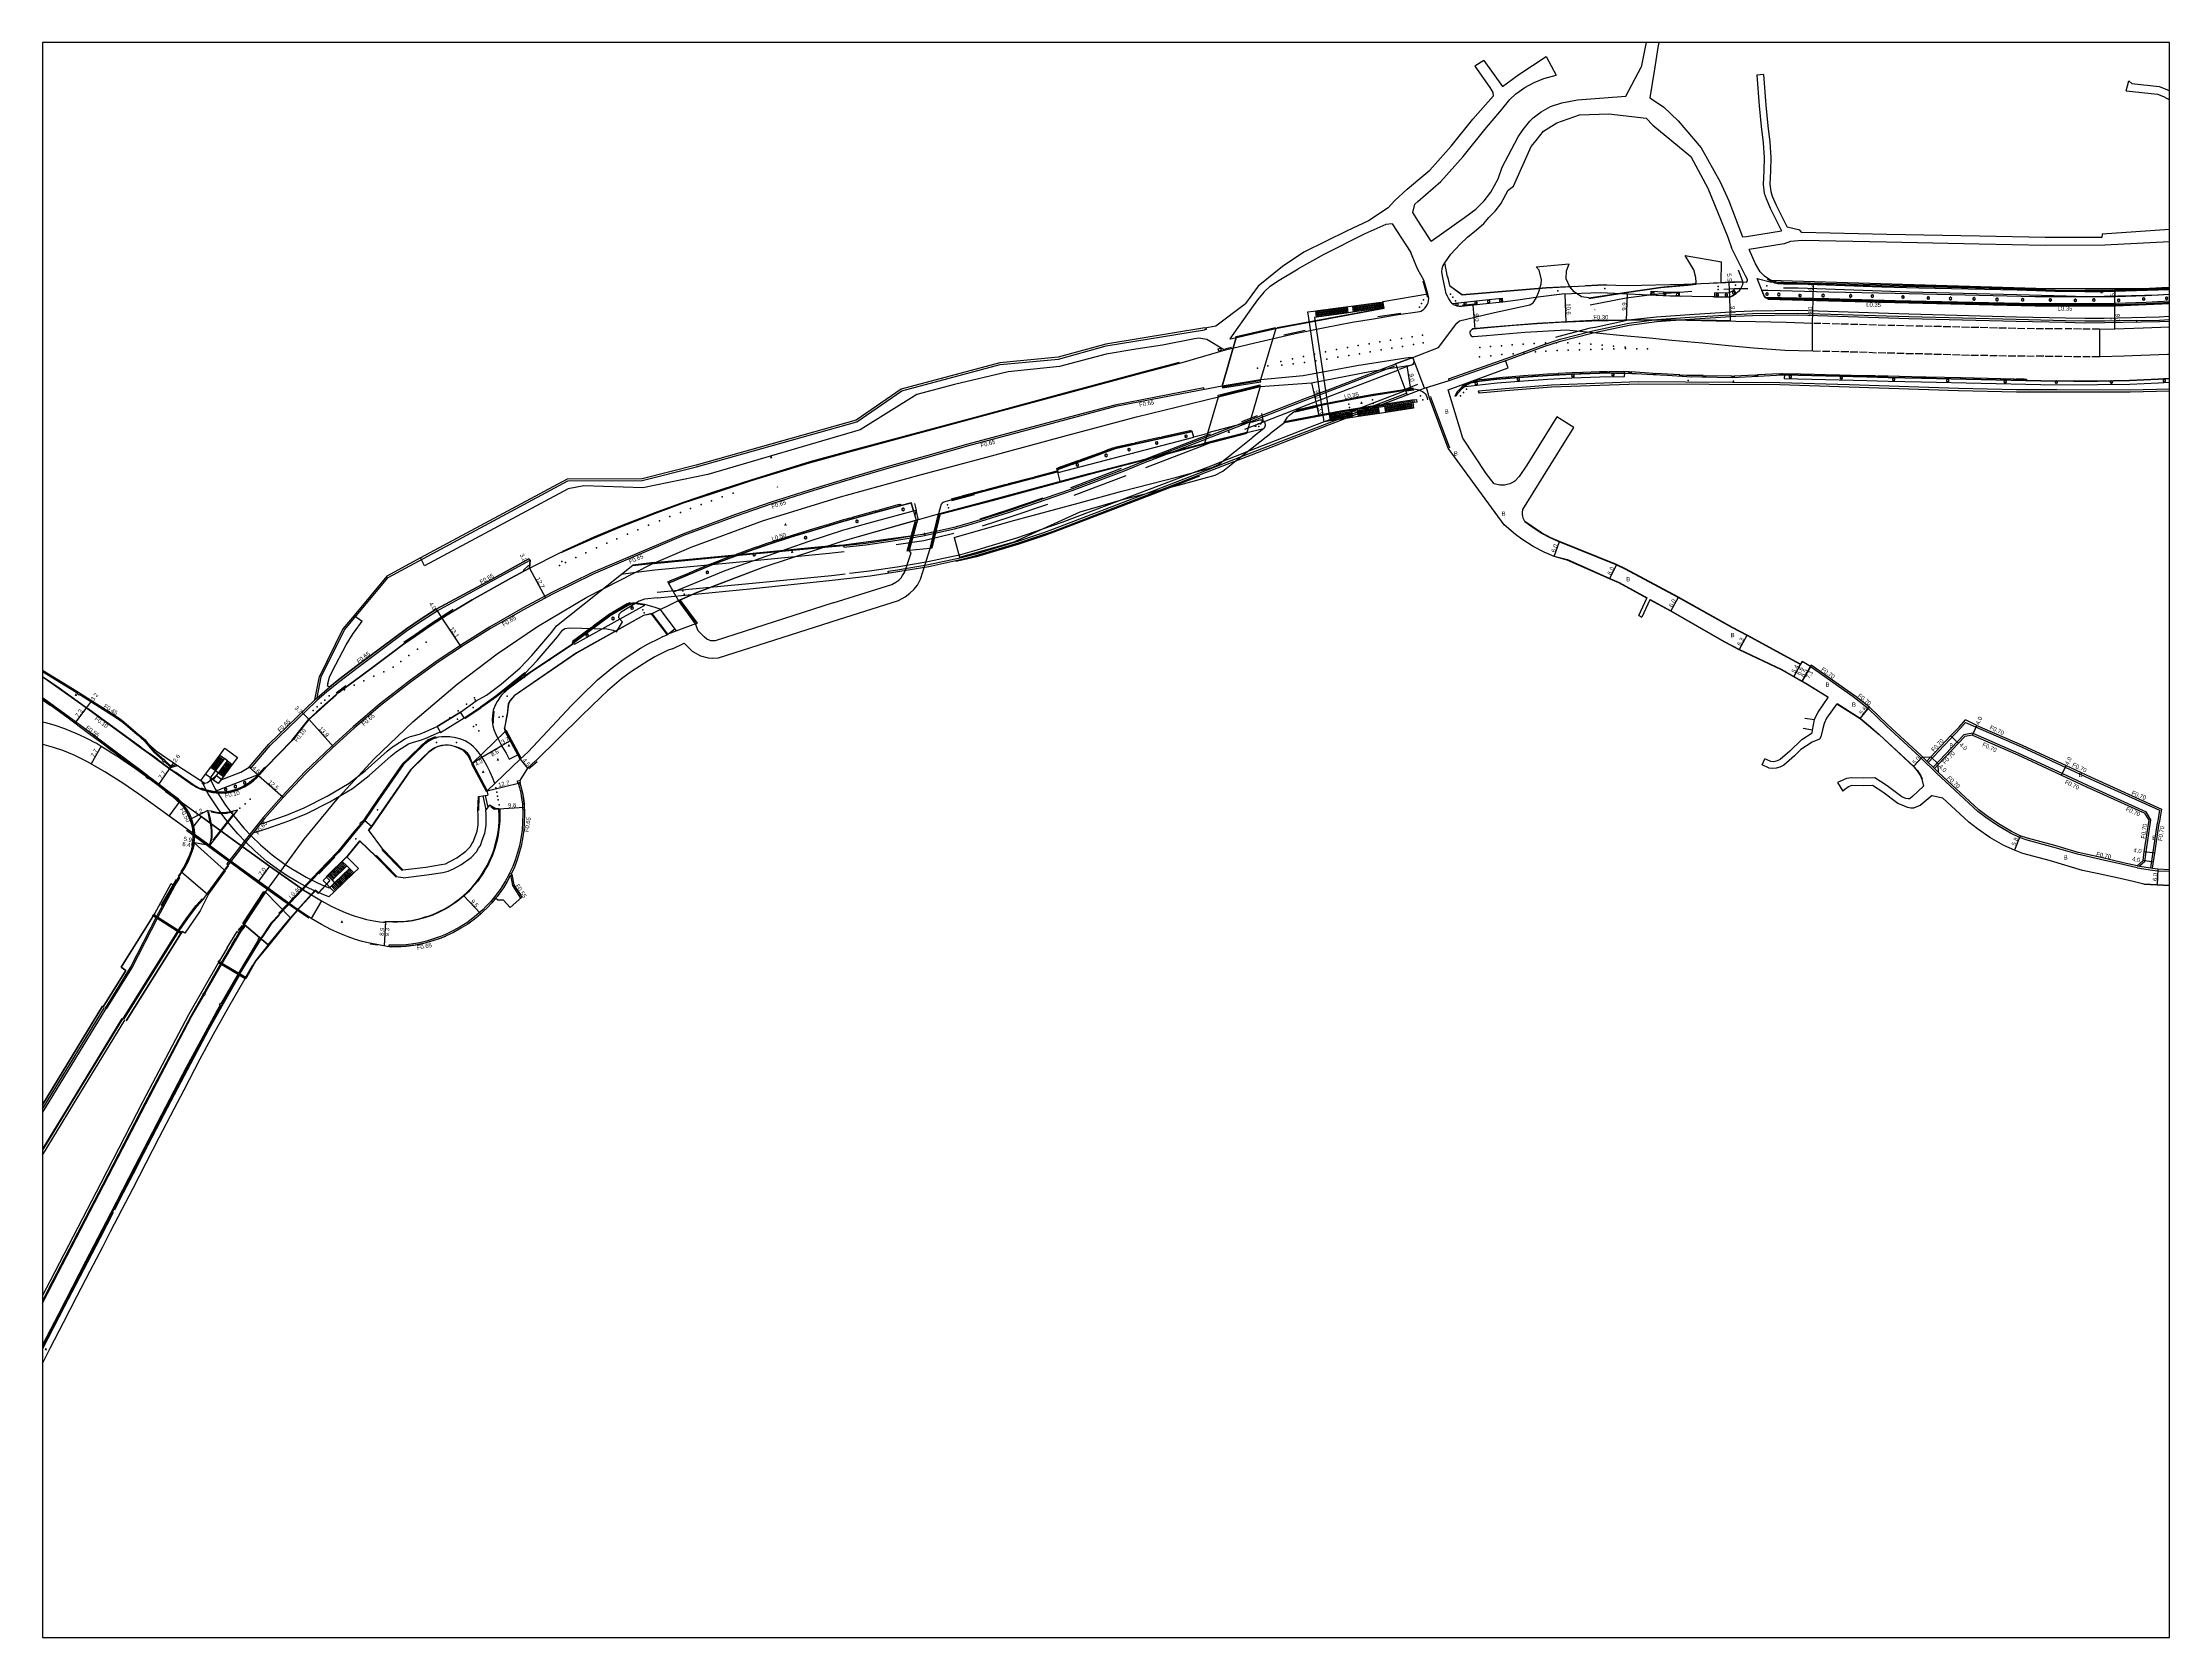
# Model space of a CAD drawing. Header units: metres. Extents: x -18400 to -16000, y -119400 to -117000.
# Drawn here: x -17600 to -16800, y -118200 to -117600 of the extents above; entities that cross this region are included whole.
import ezdxf

# ---------------------------------------------------------------- set-up
doc = ezdxf.new("R2010")
doc.units = ezdxf.units.M
doc.header["$LTSCALE"] = 2.5
for name, color, linetype in [('その他', 7, 'Continuous'), ('側溝・桝', 7, 'Continuous'), ('図郭', 7, 'Continuous'), ('幅員', 7, 'Continuous'), ('植栽', 7, 'Continuous'), ('歩道・分離帯・安全施設', 7, 'Continuous'), ('舗装', 7, 'Continuous'), ('道路', 7, 'Continuous')]:
    doc.layers.add(name, color=color, linetype=linetype)
doc.styles.add('DM_ANOTATION', font='txt.shx', dxfattribs={"bigfont": 'pscdm.shx'})
doc.styles.get("Standard").update_dxf_attribs({"font": ''})
doc.styles.add('YOKO_DECO', font='txt.shx', dxfattribs={"bigfont": 'extfont.shx'})
doc.styles.get('Standard').set_extended_font_data('@MS PGothic')

# ---------------------------------------------------------------- blocks, each defined once
blk = doc.blocks.new('223900')
for centre, start, end in [((-0.57735, 0.333333), 30, 270), ((-0.57735, -0.333333), 90, 330), ((0, 0.666667), 330, 210), ((0.57735, 0.333333), 270, 150), ((0.57735, -0.333333), 210, 90), ((0, -0.666667), 150, 30)]:
    blk.add_arc(centre, 0.333333, start, end)

msp = doc.modelspace()

# ---------------------------------------------------------------- linework, layer by layer
at = {"layer": 'その他'}
for points in [[(-17123.7, -117703.69), (-17124.04, -117701.36), (-17121.96, -117701.08), (-17120.27, -117700.86), (-17109.85, -117699.47), (-17106.82, -117699.07), (-17097.56, -117697.84), (-17095.93, -117697.62), (-17095.6, -117699.87), (-17097.23, -117700.09), (-17106.51, -117701.36), (-17109.56, -117701.77), (-17119.95, -117703.19), (-17121.6, -117703.4), (-17116.09, -117740.03), (-17107.68, -117738.75), (-17105.39, -117738.4), (-17097.54, -117737.2), (-17095.07, -117736.82), (-17084.6, -117735.23), (-17084.3, -117737.54), (-17094.72, -117739.13), (-17097.19, -117739.5), (-17105.04, -117740.7), (-17107.33, -117741.05), (-17115.74, -117742.33), (-17117.91, -117742.66)], [(-17548.23, -117885.36), (-17541.79, -117890.05), (-17526.79, -117901.02), (-17514.58, -117909.87), (-17501.54, -117919), (-17495.13, -117922.91), (-17498.96, -117929.51), (-17505.42, -117925.17), (-17513.39, -117919.43), (-17520.91, -117913.95), (-17526.8, -117909.68), (-17532.77, -117905.3), (-17538.34, -117901.25), (-17544.74, -117896.58), (-17552.37, -117891.02)], [(-17543.39, -117896.26), (-17543.31, -117896.96), (-17543.27, -117897.65), (-17538.34, -117901.25), (-17532.77, -117905.3), (-17526.8, -117909.68), (-17520.91, -117913.95), (-17513.39, -117919.43), (-17505.42, -117925.17), (-17504.02, -117926.11), (-17498.97, -117920.56), (-17501.54, -117919), (-17514.58, -117909.87), (-17526.79, -117901.02), (-17540.35, -117891.1), (-17543.54, -117895.27), (-17543.47, -117895.67)]]:
    msp.add_lwpolyline(points, close=True, dxfattribs=at)
for points in [[(-17121.26, -117700.99), (-17120.94, -117703.32)], [(-17120.76, -117700.92), (-17120.43, -117703.25)], [(-17120.27, -117700.86), (-17119.95, -117703.19)], [(-17119.77, -117700.79), (-17119.45, -117703.12)], [(-17119.27, -117700.72), (-17118.97, -117703.05)], [(-17118.79, -117700.66), (-17118.46, -117702.98)], [(-17118.27, -117700.59), (-17117.96, -117702.92)], [(-17117.78, -117700.53), (-17117.46, -117702.85)], [(-17117.28, -117700.46), (-17116.97, -117702.78)], [(-17116.8, -117700.4), (-17116.49, -117702.72)], [(-17116.31, -117700.33), (-17115.99, -117702.65)], [(-17115.8, -117700.26), (-17115.5, -117702.58)], [(-17115.31, -117700.2), (-17115, -117702.51)], [(-17114.81, -117700.13), (-17114.51, -117702.45)], [(-17114.32, -117700.07), (-17114, -117702.38)], [(-17113.83, -117700), (-17113.51, -117702.31)], [(-17113.33, -117699.93), (-17113.03, -117702.24)], [(-17112.83, -117699.87), (-17112.52, -117702.18)], [(-17112.33, -117699.8), (-17112.02, -117702.11)], [(-17111.84, -117699.74), (-17111.53, -117702.04)], [(-17111.34, -117699.67), (-17111.04, -117701.97)], [(-17110.84, -117699.6), (-17110.54, -117701.91)], [(-17110.35, -117699.54), (-17110.05, -117701.84)], [(-17109.85, -117699.47), (-17109.56, -117701.77)], [(-17109.35, -117699.41), (-17109.06, -117701.7)], [(-17107.34, -117699.14), (-17107.01, -117701.42)], [(-17106.82, -117699.07), (-17106.51, -117701.36)], [(-17106.34, -117699.01), (-17106.01, -117701.29)], [(-17105.84, -117698.94), (-17105.52, -117701.22)], [(-17105.35, -117698.87), (-17105.01, -117701.15)], [(-17104.85, -117698.81), (-17104.52, -117701.09)], [(-17104.36, -117698.74), (-17104.02, -117701.02)], [(-17103.86, -117698.68), (-17103.53, -117700.95)], [(-17103.36, -117698.61), (-17103.03, -117700.88)], [(-17102.87, -117698.55), (-17102.54, -117700.82)], [(-17102.37, -117698.48), (-17102.05, -117700.75)], [(-17101.87, -117698.41), (-17101.55, -117700.68)], [(-17101.38, -117698.35), (-17101.06, -117700.61)], [(-17100.88, -117698.28), (-17100.55, -117700.54)], [(-17100.39, -117698.22), (-17100.06, -117700.48)], [(-17099.89, -117698.15), (-17099.57, -117700.41)], [(-17099.4, -117698.09), (-17099.07, -117700.34)], [(-17098.9, -117698.02), (-17098.58, -117700.28)], [(-17098.4, -117697.95), (-17098.09, -117700.21)], [(-17097.92, -117697.89), (-17097.58, -117700.14)], [(-17097.4, -117697.82), (-17097.09, -117700.07)], [(-17096.92, -117697.76), (-17096.6, -117700)], [(-17096.42, -117697.69), (-17096.1, -117699.94)], [(-17089.29, -117738.3), (-17089.63, -117736)], [(-17088.8, -117738.23), (-17089.13, -117735.92)], [(-17088.31, -117738.15), (-17088.65, -117735.85)], [(-17087.82, -117738.08), (-17088.15, -117735.77)], [(-17087.31, -117738), (-17087.66, -117735.69)], [(-17086.82, -117737.92), (-17087.17, -117735.62)], [(-17086.32, -117737.85), (-17086.67, -117735.54)], [(-17085.83, -117737.77), (-17086.17, -117735.47)], [(-17085.33, -117737.7), (-17085.68, -117735.39)], [(-17084.84, -117737.62), (-17085.19, -117735.32)], [(-17116.09, -117740.03), (-17115.74, -117742.33)], [(-17115.24, -117742.25), (-17115.59, -117739.95)], [(-17114.75, -117742.18), (-17115.1, -117739.88)], [(-17114.25, -117742.1), (-17114.61, -117739.8)], [(-17113.76, -117742.03), (-17114.11, -117739.72)], [(-17113.26, -117741.95), (-17113.62, -117739.65)], [(-17112.77, -117741.88), (-17113.13, -117739.58)], [(-17112.28, -117741.8), (-17112.62, -117739.5)], [(-17111.78, -117741.73), (-17112.14, -117739.42)], [(-17111.29, -117741.65), (-17111.63, -117739.35)], [(-17110.8, -117741.58), (-17111.15, -117739.27)], [(-17110.3, -117741.5), (-17110.65, -117739.2)], [(-17109.8, -117741.43), (-17110.15, -117739.12)], [(-17109.31, -117741.35), (-17109.66, -117739.05)], [(-17108.82, -117741.28), (-17109.17, -117738.97)], [(-17108.33, -117741.2), (-17108.67, -117738.9)], [(-17107.83, -117741.13), (-17108.18, -117738.82)], [(-17107.33, -117741.05), (-17107.68, -117738.75)], [(-17105.04, -117740.7), (-17105.39, -117738.4)], [(-17104.62, -117740.64), (-17104.96, -117738.33)], [(-17104.12, -117740.56), (-17104.47, -117738.26)], [(-17103.62, -117740.48), (-17103.97, -117738.18)], [(-17103.13, -117740.41), (-17103.47, -117738.1)], [(-17102.63, -117740.33), (-17102.98, -117738.03)], [(-17102.14, -117740.26), (-17102.49, -117737.95)], [(-17101.65, -117740.18), (-17101.99, -117737.88)], [(-17101.15, -117740.11), (-17101.5, -117737.8)], [(-17100.66, -117740.03), (-17101, -117737.73)], [(-17100.16, -117739.96), (-17100.52, -117737.65)], [(-17099.66, -117739.88), (-17100.02, -117737.58)], [(-17099.17, -117739.81), (-17099.52, -117737.5)], [(-17098.68, -117739.73), (-17099.03, -117737.43)], [(-17098.18, -117739.65), (-17098.53, -117737.35)], [(-17097.69, -117739.58), (-17098.04, -117737.28)], [(-17097.19, -117739.5), (-17097.54, -117737.2)], [(-17094.72, -117739.13), (-17095.07, -117736.82)], [(-17094.23, -117739.05), (-17094.58, -117736.75)], [(-17093.73, -117738.98), (-17094.08, -117736.67)], [(-17093.24, -117738.9), (-17093.59, -117736.6)], [(-17092.75, -117738.83), (-17093.1, -117736.52)], [(-17092.25, -117738.75), (-17092.6, -117736.45)], [(-17091.76, -117738.68), (-17092.1, -117736.37)], [(-17091.27, -117738.6), (-17091.61, -117736.3)], [(-17090.76, -117738.53), (-17091.13, -117736.22)], [(-17090.28, -117738.45), (-17090.63, -117736.15)], [(-17089.79, -117738.38), (-17090.13, -117736.07)], [(-17536.7, -117872.55), (-17533.37, -117868.05), (-17531.45, -117865.45), (-17526.71, -117868.96), (-17528.63, -117871.56), (-17531.97, -117876.06), (-17533.99, -117878.78), (-17538.72, -117875.27), (-17536.7, -117872.55), (-17533.37, -117868.05), (-17531.45, -117865.45), (-17526.71, -117868.96), (-17528.63, -117871.56), (-17531.97, -117876.06), (-17533.99, -117878.78), (-17535.8, -117877.44), (-17533.78, -117874.71), (-17530.45, -117870.21), (-17531.57, -117869.38)], [(-17536.1, -117871.73), (-17534.31, -117873.08)], [(-17536.1, -117871.74), (-17534.31, -117873.08)], [(-17535.81, -117871.35), (-17534.01, -117872.68)], [(-17535.81, -117871.35), (-17534, -117872.67)], [(-17535.52, -117870.95), (-17533.71, -117872.27)], [(-17535.51, -117870.93), (-17533.72, -117872.28)], [(-17535.22, -117870.54), (-17533.41, -117871.87)], [(-17535.22, -117870.55), (-17533.41, -117871.87)], [(-17534.92, -117870.13), (-17533.12, -117871.47)], [(-17534.91, -117870.13), (-17533.11, -117871.46)], [(-17531.57, -117869.38), (-17534.9, -117873.88), (-17533.78, -117874.71)], [(-17533.78, -117874.71), (-17530.45, -117870.21), (-17531.57, -117869.38), (-17534.9, -117873.88)], [(-17534.62, -117869.73), (-17532.82, -117871.07)], [(-17534.62, -117869.74), (-17532.82, -117871.07)], [(-17534.33, -117869.34), (-17532.52, -117870.67)], [(-17534.33, -117869.34), (-17532.52, -117870.67)], [(-17534.02, -117868.92), (-17532.23, -117870.27)], [(-17534.02, -117868.92), (-17532.22, -117870.26)], [(-17533.73, -117868.53), (-17531.93, -117869.86)], [(-17533.73, -117868.53), (-17531.93, -117869.86)], [(-17533.37, -117868.05), (-17531.57, -117869.38)], [(-17533.37, -117868.05), (-17531.57, -117869.38)], [(-17531.7, -117871.89), (-17529.89, -117873.25)], [(-17531.7, -117871.9), (-17529.88, -117873.24)], [(-17531.4, -117871.49), (-17529.59, -117872.84)], [(-17531.4, -117871.49), (-17529.59, -117872.85)], [(-17531.11, -117871.1), (-17529.28, -117872.43)], [(-17531.1, -117871.09), (-17529.29, -117872.44)], [(-17530.81, -117870.69), (-17528.99, -117872.03)], [(-17530.8, -117870.69), (-17528.99, -117872.04)], [(-17530.45, -117870.21), (-17528.63, -117871.56)], [(-17530.45, -117870.21), (-17528.63, -117871.56)], [(-17536.92, -117876.61), (-17537.09, -117876.89), (-17534.93, -117881.01), (-17531.4, -117886.5), (-17529.25, -117889.41), (-17527.09, -117892.21), (-17524.27, -117895.53), (-17521.41, -117898.53), (-17518.08, -117901.78), (-17513.68, -117905.64), (-17508.76, -117909.23), (-17505.67, -117911.14), (-17502.76, -117912.91), (-17500.86, -117913.98), (-17498.86, -117915.03), (-17496.62, -117916.11), (-17493.77, -117917.38), (-17492.18, -117918.04), (-17491.95, -117917.82), (-17484.54, -117910.68), (-17485.58, -117909.73), (-17491.07, -117915.17), (-17490.16, -117916.09), (-17484.54, -117910.68), (-17485.58, -117909.73), (-17490.29, -117914.39), (-17491.97, -117912.72), (-17487.25, -117908.05), (-17485.49, -117906.32), (-17481.15, -117910.66), (-17482.95, -117912.4), (-17488.51, -117917.75), (-17490.32, -117919.5), (-17494.49, -117915.23), (-17492.74, -117913.49), (-17487.25, -117908.05), (-17485.5, -117906.33), (-17481.15, -117910.66), (-17482.92, -117912.37), (-17490.32, -117919.5), (-17492.33, -117921.43), (-17495.03, -117920.29), (-17497.95, -117918.99), (-17500.29, -117917.87), (-17502.39, -117916.77), (-17504.37, -117915.65), (-17507.32, -117913.85), (-17510.6, -117911.76), (-17515.64, -117908.09), (-17520.2, -117904.08), (-17523.63, -117900.74), (-17526.6, -117897.63), (-17529.53, -117894.18), (-17531.75, -117891.3), (-17533.98, -117888.28), (-17537.64, -117882.58), (-17540.33, -117877.45), (-17538.72, -117875.27)], [(-17538.72, -117875.27), (-17536.7, -117872.55)], [(-17534.9, -117873.88), (-17536.92, -117876.61)], [(-17536.7, -117872.55), (-17534.9, -117873.88)], [(-17536.7, -117872.55), (-17534.9, -117873.88)], [(-17536.41, -117872.15), (-17534.6, -117873.48)], [(-17536.4, -117872.14), (-17534.6, -117873.48)], [(-17533.78, -117874.71), (-17531.97, -117876.06)], [(-17533.78, -117874.71), (-17531.97, -117876.06)], [(-17533.49, -117874.31), (-17531.67, -117875.66)], [(-17533.48, -117874.31), (-17531.67, -117875.66)], [(-17533.19, -117873.9), (-17531.37, -117875.25)], [(-17533.19, -117873.91), (-17531.37, -117875.24)], [(-17532.89, -117873.5), (-17531.07, -117874.85)], [(-17532.89, -117873.5), (-17531.07, -117874.85)], [(-17532.6, -117873.11), (-17530.78, -117874.45)], [(-17532.59, -117873.1), (-17530.77, -117874.44)], [(-17532.3, -117872.7), (-17530.48, -117874.05)], [(-17532.29, -117872.7), (-17530.48, -117874.04)], [(-17532, -117872.3), (-17530.18, -117873.64)], [(-17532, -117872.3), (-17530.18, -117873.64)], [(-17434.36, -117883.35), (-17432.67, -117883.08)], [(-17434.36, -117883.35), (-17433.22, -117888.63)], [(-17433.47, -117883.2), (-17432.51, -117887.76)], [(-17431.84, -117886.93), (-17433.22, -117888.63)], [(-17491.11, -117911.87), (-17489.44, -117913.55)], [(-17489.44, -117913.55), (-17491.11, -117911.87)], [(-17489.09, -117913.2), (-17490.76, -117911.52)], [(-17490.76, -117911.53), (-17489.08, -117913.2)], [(-17488.74, -117912.85), (-17490.4, -117911.17)], [(-17490.4, -117911.18), (-17488.74, -117912.85)], [(-17490.06, -117910.83), (-17488.39, -117912.51)], [(-17488.39, -117912.51), (-17490.06, -117910.83)], [(-17489.74, -117910.51), (-17488.07, -117912.19)], [(-17488.07, -117912.19), (-17489.74, -117910.51)], [(-17487.69, -117911.81), (-17489.36, -117910.13)], [(-17489.35, -117910.13), (-17487.69, -117911.81)], [(-17489.03, -117909.81), (-17487.36, -117911.49)], [(-17487.36, -117911.49), (-17489.03, -117909.81)], [(-17488.67, -117909.46), (-17487, -117911.13)], [(-17487, -117911.13), (-17488.67, -117909.46)], [(-17488.3, -117909.09), (-17486.63, -117910.77)], [(-17486.63, -117910.77), (-17488.3, -117909.09)], [(-17487.95, -117908.74), (-17486.29, -117910.42)], [(-17486.29, -117910.42), (-17487.95, -117908.74)], [(-17487.61, -117908.4), (-17485.93, -117910.07)], [(-17485.93, -117910.07), (-17487.6, -117908.4)], [(-17485.58, -117909.73), (-17487.25, -117908.05)], [(-17485.58, -117909.73), (-17487.25, -117908.05)], [(-17485.62, -117911.72), (-17484.03, -117913.44)], [(-17485.62, -117911.72), (-17484, -117913.41)], [(-17485.26, -117911.38), (-17483.67, -117913.09)], [(-17485.26, -117911.38), (-17483.64, -117913.06)], [(-17484.9, -117911.03), (-17483.31, -117912.74)], [(-17484.9, -117911.03), (-17483.28, -117912.71)], [(-17484.54, -117910.68), (-17482.95, -117912.4)], [(-17484.54, -117910.68), (-17482.92, -117912.37)], [(-17491.07, -117915.17), (-17492.74, -117913.49)], [(-17490.91, -117915.01), (-17492.58, -117913.33)], [(-17490.55, -117914.65), (-17492.22, -117912.98)], [(-17491.95, -117917.82), (-17490.32, -117919.5)], [(-17490.2, -117914.3), (-17491.87, -117912.63)], [(-17491.46, -117912.22), (-17489.79, -117913.9)], [(-17489.79, -117913.9), (-17491.46, -117912.22)], [(-17491.38, -117917.27), (-17489.76, -117918.96)], [(-17491.02, -117916.93), (-17489.4, -117918.61)], [(-17490.66, -117916.58), (-17489.04, -117918.26)], [(-17490.3, -117916.23), (-17488.68, -117917.92)], [(-17488.51, -117917.75), (-17490.16, -117916.09)], [(-17489.94, -117915.89), (-17488.32, -117917.57)], [(-17489.58, -117915.54), (-17487.99, -117917.25)], [(-17489.58, -117915.54), (-17487.96, -117917.22)], [(-17489.23, -117915.2), (-17487.63, -117916.91)], [(-17489.22, -117915.19), (-17487.6, -117916.87)], [(-17488.86, -117914.84), (-17487.24, -117916.53)], [(-17488.86, -117914.85), (-17487.27, -117916.56)], [(-17488.5, -117914.5), (-17486.91, -117916.21)], [(-17488.5, -117914.5), (-17486.88, -117916.18)], [(-17488.14, -117914.15), (-17486.55, -117915.86)], [(-17488.14, -117914.15), (-17486.52, -117915.83)], [(-17487.78, -117913.8), (-17486.16, -117915.49)], [(-17487.78, -117913.81), (-17486.19, -117915.52)], [(-17487.42, -117913.46), (-17485.83, -117915.17)], [(-17487.42, -117913.46), (-17485.8, -117915.14)], [(-17487.06, -117913.11), (-17485.47, -117914.82)], [(-17487.06, -117913.11), (-17485.44, -117914.79)], [(-17486.7, -117912.76), (-17485.08, -117914.45)], [(-17486.7, -117912.77), (-17485.11, -117914.48)], [(-17486.34, -117912.42), (-17484.75, -117914.13)], [(-17486.34, -117912.42), (-17484.72, -117914.1)], [(-17485.98, -117912.07), (-17484.39, -117913.78)], [(-17485.98, -117912.07), (-17484.36, -117913.75)]]:
    msp.add_lwpolyline(points, dxfattribs=at)
at = {"layer": '側溝・桝'}
for points in [[(-17071.15, -117726.48), (-17049.11, -117718.68), (-17035.19, -117713.61), (-17029.21, -117711.63), (-17017.41, -117708.61), (-17015.79, -117708.24), (-17003.3, -117705.59), (-16992.85, -117704.24), (-16980.45, -117703.35), (-16963.07, -117702.25), (-16956.84, -117701.97), (-16939.9, -117701.76), (-16898.05, -117703.12), (-16857.61, -117704.13), (-16839.08, -117704.55), (-16831.85, -117704.72), (-16824.48, -117704.64), (-16812.41, -117704.41)], [(-16951.08, -117696.25), (-16951.09, -117696.6), (-16928.26, -117697.18), (-16903.24, -117697.77), (-16850.49, -117699.01), (-16820.26, -117698.99), (-16808.7, -117698.61), (-16800, -117698.14)], [(-17496.73, -117846.5), (-17495.19, -117838.62), (-17486.42, -117820.92), (-17470.05, -117801.22), (-17402.44, -117764.86), (-17374.41, -117764.78), (-17353.97, -117759.63), (-17293.75, -117742.7), (-17276.78, -117730.98), (-17239.85, -117721.16), (-17217.84, -117719.07), (-17199.88, -117714.11), (-17162.91, -117708.06), (-17162.11, -117707.69)], [(-17162.11, -117707.69), (-17162.82, -117707.37)], [(-17062.08, -117707.84), (-17062.11, -117707.55), (-17056.56, -117707.04), (-17037.93, -117705.54), (-17017.27, -117704.5), (-16993.22, -117704.17), (-16981.5, -117704.28), (-16970.43, -117704.47), (-16965.44, -117704.58), (-16965.45, -117704.88)], [(-16812.41, -117704.56), (-16803.79, -117704.4), (-16800, -117704.25)], [(-17160.33, -117748.32), (-17148.44, -117743.67), (-17125.02, -117734.58), (-17114.18, -117730.46), (-17091.31, -117721.68)], [(-17061.57, -117727.26), (-17061.6, -117727.27), (-17062.88, -117727.63), (-17064.03, -117728.13), (-17065.17, -117728.8), (-17066.19, -117729.71), (-17066.83, -117730.29), (-17067.31, -117730.81), (-17067.89, -117731.44), (-17068.85, -117733)], [(-17058.59, -117726.8), (-17060.41, -117727.06), (-17060.75, -117727.12)], [(-16800, -117730.38), (-16814.75, -117730.76), (-16842.37, -117730.7), (-16857.51, -117730.66), (-16879.41, -117730.16), (-16920.38, -117728.81), (-16946.51, -117728.03), (-16999.69, -117727.7), (-17032.49, -117728.89), (-17049.81, -117730.25), (-17059.86, -117731.17)], [(-17049.51, -117725.93), (-17053.08, -117726.22), (-17057.8, -117726.72)], [(-17039.59, -117725.15), (-17043.02, -117725.38), (-17048.68, -117725.86)], [(-17030.72, -117724.58), (-17033.93, -117724.75), (-17038.76, -117725.09)], [(-17021.6, -117724.17), (-17024.81, -117724.28), (-17029.89, -117724.54)], [(-17011.53, -117723.87), (-17014.35, -117723.93), (-17020.77, -117724.14)], [(-17003.26, -117723.86), (-17005.24, -117723.73), (-17010.7, -117723.85)], [(-16994.16, -117724.45), (-17002.43, -117723.91)], [(-16984.16, -117725.03), (-16988.85, -117724.7), (-16993.33, -117724.49)], [(-16975.36, -117725.32), (-16981.47, -117725.22), (-16983.33, -117725.09)], [(-16964.55, -117725.48), (-16974.53, -117725.33)], [(-16955.8, -117725.09), (-16963.72, -117725.45)], [(-16946.71, -117724.64), (-16954.68, -117725.04), (-16954.97, -117725.05)], [(-16938.65, -117724.75), (-16945.6, -117724.58), (-16945.88, -117724.6)], [(-16929.51, -117724.97), (-16937.82, -117724.77)], [(-16919.57, -117725.21), (-16928.68, -117724.99)], [(-16910.6, -117725.43), (-16913.83, -117725.34), (-16918.74, -117725.23)], [(-16901.53, -117725.65), (-16905.79, -117725.55), (-16909.77, -117725.45)], [(-16891.54, -117725.88), (-16893.28, -117725.84), (-16900.7, -117725.67)], [(-16878.49, -117726.17), (-16890.71, -117725.9)], [(-16873.45, -117726.27), (-16877.66, -117726.18)], [(-16868.44, -117726.38), (-16872.62, -117726.29)], [(-16863.42, -117726.49), (-16867.61, -117726.4)], [(-16858.44, -117726.6), (-16862.59, -117726.51)], [(-16854.62, -117726.68), (-16857.61, -117726.62)], [(-17163.04, -117730.55), (-17163.16, -117729.93), (-17170.92, -117731.43), (-17196.62, -117736.36), (-17220.46, -117742.73), (-17251.93, -117751.14), (-17266.99, -117755.3), (-17281.92, -117759.5), (-17298.53, -117764.39), (-17311.7, -117768.4), (-17325.93, -117772.92), (-17339.34, -117777.58), (-17359.11, -117784.91), (-17393.11, -117799.39), (-17408.47, -117806.93), (-17419.45, -117812.81), (-17431.84, -117819.94), (-17441.27, -117825.83), (-17451.57, -117832.63), (-17461.54, -117839.87), (-17473.24, -117848.88), (-17483.18, -117857.41), (-17491.36, -117864.82), (-17501.33, -117874.39), (-17509.95, -117883.6), (-17516.97, -117891.56), (-17523.34, -117899.41), (-17530.63, -117908.91), (-17530.13, -117909.3)], [(-17278.44, -117798.32), (-17266.81, -117796.42), (-17254.35, -117793.72), (-17248.99, -117792.29), (-17233.13, -117787.54), (-17223.4, -117784.27), (-17220.03, -117783.1), (-17183.26, -117769), (-17161.14, -117760.5), (-17145.56, -117754.41), (-17121.06, -117744.89), (-17110.24, -117740.78), (-17086.98, -117731.86)], [(-17084.09, -117734.42), (-17100.61, -117736.94), (-17111.77, -117738.68), (-17132.96, -117742.75), (-17132.9, -117743.09)], [(-17121.2, -117736.55), (-17117.87, -117735.81), (-17117.07, -117735.66)], [(-17116.27, -117735.5), (-17109.27, -117734.15)], [(-17108.46, -117734), (-17107.53, -117733.82), (-17104.33, -117733.21)], [(-17103.53, -117733.05), (-17101.5, -117732.67), (-17099.37, -117732.33)], [(-17098.56, -117732.2), (-17094.43, -117731.54)], [(-17093.62, -117731.41), (-17089.54, -117730.76)], [(-17088.72, -117730.64), (-17085.4, -117730.08)], [(-17068.85, -117733), (-17068.26, -117732.93)], [(-17059.87, -117731.17), (-17060.04, -117731.29)], [(-17060.04, -117731.29), (-17059.61, -117731.89)], [(-17059.61, -117731.89), (-17059.95, -117731.4)], [(-17128.18, -117738.5), (-17128.27, -117738.17), (-17127.52, -117737.97), (-17126.88, -117737.82)], [(-17126.08, -117737.62), (-17122, -117736.72)], [(-17247.06, -117780.04), (-17236.64, -117776.74), (-17222.54, -117771.85), (-17212.68, -117768.53), (-17193.05, -117761.11), (-17185.71, -117758.11), (-17165.13, -117750.2), (-17160.33, -117748.32)], [(-17189.72, -117750.79), (-17196.67, -117752.33), (-17196.69, -117752.34)], [(-17179.93, -117748.62), (-17188.89, -117750.61)], [(-17168.49, -117746.09), (-17179.12, -117748.44)], [(-17210.56, -117757.31), (-17218.05, -117759.99)], [(-17201.1, -117753.92), (-17209.84, -117757.05)], [(-17197.15, -117752.5), (-17200.36, -117753.65)], [(-17237.54, -117766.28), (-17245.59, -117768.41)], [(-17227.8, -117763.71), (-17236.71, -117766.06)], [(-17218.37, -117761.22), (-17218.94, -117761.37), (-17226.99, -117763.5)], [(-17277.76, -117773.82), (-17285.87, -117776.02)], [(-17254.98, -117770.88), (-17258.25, -117771.75), (-17258.15, -117772.12)], [(-17246.1, -117768.54), (-17254.2, -117770.68)], [(-17304.85, -117781.41), (-17308.26, -117782.43), (-17312.85, -117783.82)], [(-17296.3, -117778.93), (-17299.63, -117779.86), (-17304.36, -117781.27)], [(-17298.55, -117789.89), (-17290.29, -117788.98), (-17280.18, -117787.45), (-17268.93, -117785.53), (-17256.96, -117782.92), (-17252.01, -117781.61), (-17247.06, -117780.04)], [(-17286.66, -117776.23), (-17287.3, -117776.4), (-17295.5, -117778.7)], [(-17331.23, -117789.75), (-17332.31, -117790.12), (-17339.07, -117792.54)], [(-17323.18, -117787.07), (-17327.56, -117788.49), (-17330.72, -117789.58)], [(-17313.61, -117784.06), (-17318.45, -117785.52), (-17322.41, -117786.81)], [(-17298.62, -117789.24), (-17290.38, -117788.34), (-17280.28, -117786.81), (-17271.6, -117785.32)], [(-17497.1, -117847.72), (-17496.94, -117847.57), (-17493.03, -117844.1), (-17488.2, -117840.19), (-17481.31, -117834.92), (-17462.69, -117821.06), (-17457.22, -117817.41), (-17451.63, -117813.75), (-17430.83, -117802.55), (-17416.63, -117794.75)], [(-17457.84, -117793.9), (-17470.48, -117800.69), (-17482.78, -117815.49)], [(-17357.42, -117799.83), (-17364.18, -117802.66)], [(-17349.22, -117796.39), (-17356.9, -117799.61)], [(-17339.83, -117792.81), (-17340.98, -117793.23), (-17348.43, -117796.06), (-17348.45, -117796.06)], [(-17281.87, -117799.54), (-17281.97, -117798.85), (-17278.44, -117798.32)], [(-17386.42, -117814.79), (-17392.86, -117819.54)], [(-17379.51, -117810.91), (-17380.12, -117811.19), (-17385.93, -117814.51)], [(-17393.47, -117820), (-17400.68, -117825.33), (-17400.42, -117825.72)], [(-17400.59, -117826.17), (-17409.2, -117831.94)], [(-17600, -117836.55), (-17592.81, -117841.06), (-17587.32, -117844.4), (-17586.8, -117844.73)], [(-17600, -117838.59), (-17599.34, -117839.02), (-17593.83, -117842.84), (-17587, -117847.76), (-17582.93, -117850.69), (-17567.14, -117862.23), (-17563.12, -117865.15), (-17559.83, -117867.57), (-17556.71, -117869.82), (-17552.05, -117873.3), (-17549.97, -117874.73), (-17543.58, -117879.22), (-17542.73, -117879.76), (-17542.05, -117880.11), (-17541.09, -117880.57), (-17539.79, -117881.1), (-17538.82, -117881.44), (-17537.64, -117881.76), (-17535.89, -117882.12), (-17534.65, -117882.24), (-17533.39, -117882.31), (-17532.18, -117882.27), (-17530.91, -117882.21), (-17529.18, -117881.95), (-17528.1, -117881.61), (-17526.81, -117881.22), (-17525.15, -117880.55), (-17524, -117879.98), (-17522.44, -117879.05), (-17521.57, -117878.39), (-17520.53, -117877.57), (-17519.32, -117876.48), (-17518.36, -117875.4)], [(-17418.51, -117837.21), (-17418.55, -117837.17), (-17429.52, -117845.84), (-17435.32, -117850.01)], [(-17419.08, -117838.7), (-17424.89, -117842.95), (-17425.91, -117843.85)], [(-17409.62, -117832.22), (-17416.72, -117836.98), (-17418.66, -117838.4)], [(-16919.01, -117846.18), (-16935.09, -117834.78), (-16935.04, -117834.69)], [(-17599.68, -117846.76), (-17600, -117846.54)], [(-17563.56, -117873.46), (-17572.35, -117866.91), (-17578.34, -117862.44), (-17582.32, -117859.44), (-17590.53, -117853.41), (-17599.68, -117846.76)], [(-17585.98, -117845.25), (-17577.34, -117850.78), (-17573.95, -117852.95), (-17571.04, -117854.82), (-17569.73, -117855.83), (-17564.41, -117860.37), (-17561.76, -117862.69), (-17560.68, -117863.92), (-17558.32, -117866.84), (-17554.81, -117869.93), (-17554.76, -117869.98)], [(-17522.01, -117872.41), (-17521.5, -117872.84), (-17514.41, -117864.47), (-17497.09, -117847.71)], [(-17489.87, -117845.59), (-17489.8, -117845.66), (-17496.89, -117851.99), (-17499.78, -117854.66), (-17506.18, -117862.67), (-17515.77, -117872.49), (-17518.36, -117875.4)], [(-17496.73, -117846.5), (-17491.9, -117842.32)], [(-17426.29, -117844.2), (-17426.32, -117844.23), (-17426.17, -117844.39)], [(-16893.36, -117869.2), (-16893.86, -117868.66), (-16906.38, -117857.17), (-16913.32, -117850.5), (-16913.83, -117850.11), (-16919.01, -117846.18)], [(-17440.98, -117854.17), (-17441.17, -117853.88), (-17435.32, -117850.01)], [(-16890.73, -117870.83), (-16878.62, -117857.98), (-16876.67, -117855.79)], [(-16876.67, -117855.79), (-16855.7, -117864.92), (-16839.17, -117872.63), (-16829.77, -117877.02), (-16803.74, -117888.81)], [(-17560.35, -117863.64), (-17558.01, -117866.54), (-17554.52, -117869.61), (-17554.48, -117869.65)], [(-17456.37, -117863.46), (-17456.73, -117863.77), (-17457.74, -117864.75), (-17461.69, -117868.53), (-17462.5, -117869.31)], [(-17452.17, -117861.57), (-17452.31, -117861.18), (-17453.26, -117861.52), (-17454.9, -117862.38), (-17455.84, -117863.02), (-17455.94, -117863.1)], [(-16888.89, -117872.66), (-16877.34, -117860.4)], [(-16873.95, -117859.81), (-16877.34, -117860.4)], [(-16873.95, -117859.81), (-16856.77, -117867.28), (-16840.27, -117874.98), (-16830.85, -117879.38), (-16808.74, -117889.4)], [(-17554.18, -117870.51), (-17551.72, -117872.73), (-17549.26, -117871.93)], [(-17553.9, -117870.17), (-17551.62, -117872.24), (-17549.72, -117871.62)], [(-17462.21, -117869.61), (-17462.5, -117869.31), (-17464.69, -117871.45), (-17473.84, -117884.64), (-17479.15, -117892.44), (-17479.87, -117893.31)], [(-16893.36, -117869.2), (-16887.63, -117874.92)], [(-16892.76, -117868.82), (-16891.23, -117870.33), (-16890.73, -117870.83), (-16888.89, -117872.66), (-16888.39, -117873.15)], [(-16888.39, -117873.15), (-16886.96, -117871.63)], [(-17560.41, -117875.83), (-17563.56, -117873.46)], [(-17542.74, -117897.6), (-17542.86, -117896.2), (-17543.07, -117894.86), (-17543.43, -117893.4), (-17543.91, -117891.94), (-17544.49, -117890.58), (-17545.11, -117889.37), (-17545.7, -117888.4), (-17546.42, -117887.37), (-17547.26, -117886.33), (-17548.23, -117885.3), (-17548.87, -117884.7), (-17551.72, -117882.53), (-17556.18, -117879.07), (-17559.75, -117876.32)], [(-17421.08, -117878.55), (-17420.59, -117880.43), (-17420.13, -117882.37), (-17419.79, -117884.32), (-17419.53, -117886.35), (-17419.31, -117890.27), (-17419.58, -117896.25), (-17419.95, -117898.74), (-17420.59, -117902.16), (-17422.09, -117907.23), (-17423.13, -117909.95), (-17424.31, -117912.51)], [(-16886.91, -117874.63), (-16888.39, -117873.15)], [(-16812.13, -117910.49), (-16817.6, -117909.23), (-16825.88, -117907.31), (-16834.59, -117905.34), (-16843.32, -117902.78), (-16853.56, -117900.01), (-16856.37, -117899.07), (-16859.73, -117897.37), (-16864.68, -117894.56), (-16869.08, -117891.49), (-16872.13, -117889.23), (-16887.63, -117874.92)], [(-17517.91, -117893.72), (-17520.8, -117897.28)], [(-17480.44, -117894), (-17482.9, -117896.95), (-17488.89, -117904.31), (-17496.04, -117911.77), (-17495.74, -117912.06)], [(-16809.3, -117908.07), (-16808.77, -117904.5), (-16806.96, -117892.37), (-16808.74, -117889.4)], [(-16807.03, -117910.49), (-16804.5, -117893.53)], [(-16803.74, -117888.81), (-16804.5, -117893.53)], [(-17542.97, -117901.05), (-17542.81, -117899.9), (-17542.74, -117898.69), (-17542.74, -117897.6)], [(-17496.04, -117911.77), (-17502.74, -117918.75), (-17511.11, -117927.48), (-17510.8, -117927.76)], [(-16812.15, -117909.77), (-16811.26, -117909.9), (-16807.03, -117910.49), (-16806.34, -117910.59)], [(-16812.13, -117910.49), (-16806.37, -117911.29)], [(-16809.3, -117908.07), (-16811.26, -117909.9)], [(-16806.37, -117911.29), (-16804.44, -117911.56), (-16800, -117911.78)], [(-17575.9, -117963.52), (-17566.45, -117948.24), (-17556.55, -117928.86), (-17550.2, -117917.24), (-17548.32, -117914.2), (-17548.72, -117913.95)], [(-17424.76, -117913.35), (-17425.83, -117915.33), (-17427.23, -117917.62), (-17427.87, -117918.57), (-17429.51, -117920.8), (-17430.98, -117922.6), (-17431.48, -117923.2), (-17433.24, -117925.07), (-17434.43, -117926.23), (-17435.74, -117927.45), (-17437.49, -117928.95), (-17440.45, -117931.12), (-17442.98, -117932.66), (-17445.72, -117934.19), (-17448.4, -117935.51), (-17450.31, -117936.29), (-17452.96, -117937.24), (-17455.53, -117938), (-17458.13, -117938.63), (-17460.46, -117939.08), (-17463.26, -117939.4), (-17465.17, -117939.5), (-17467.74, -117939.57), (-17469.76, -117939.54), (-17469.77, -117940.19)], [(-17424.18, -117913.65), (-17424.23, -117913.75), (-17425.27, -117915.65), (-17426.68, -117917.97), (-17427.34, -117918.94), (-17429, -117921.2), (-17429.59, -117921.93)], [(-17423.92, -117913.69), (-17423.26, -117917.06), (-17420.17, -117921.92)], [(-17569.77, -117967.35), (-17548.7, -117933.62), (-17545.7, -117929.3), (-17542.24, -117924.7), (-17539.97, -117922.13), (-17539.66, -117922.4)], [(-17538.95, -117957.78), (-17532.66, -117946.79), (-17525.38, -117934.6), (-17524.47, -117933.2)], [(-17532.7, -117961.44), (-17524.6, -117947.37), (-17521.57, -117942.29), (-17518.79, -117937.72)], [(-17600, -118074.22), (-17595.97, -118066.42), (-17576.95, -118029.73), (-17561.21, -117999.24), (-17543.91, -117966.43), (-17539.36, -117958.49)], [(-17600, -118090.02), (-17593.76, -118077.96), (-17583.7, -118058.49), (-17574.35, -118040.44), (-17565.14, -118022.57), (-17555.1, -118003.3), (-17545.87, -117985.52), (-17534.69, -117964.89), (-17533.12, -117962.16)], [(-17576.19, -117963.34), (-17597.63, -117998.49), (-17600, -118002.39)], [(-17570.12, -117967.13), (-17589.77, -117999.33), (-17600, -118016.15)]]:
    msp.add_lwpolyline(points, dxfattribs=at)
at = {"layer": '側溝・桝', "flags": 128}
for points in [[(-16812.41, -117704.41), (-16812.4, -117705.11)], [(-17071.15, -117726.48), (-17070.93, -117727.14)], [(-17298.62, -117789.24), (-17298.55, -117789.89)], [(-16889.76, -117868.77), (-16891.23, -117870.33)]]:
    msp.add_lwpolyline(points, dxfattribs=at)
at = {"layer": '側溝・桝'}
for points in [[(-17157.82, -117715.28), (-17156.94, -117715.02), (-17156.7, -117715.81), (-17157.58, -117716.07)], [(-17061.49, -117727.72), (-17061.57, -117727.26), (-17060.75, -117727.12), (-17060.67, -117727.58)], [(-17058.55, -117727.27), (-17058.59, -117726.8), (-17057.8, -117726.72), (-17057.75, -117727.18)], [(-17049.47, -117726.39), (-17049.51, -117725.93), (-17048.68, -117725.86), (-17048.64, -117726.32)], [(-17039.56, -117725.61), (-17039.59, -117725.15), (-17038.76, -117725.09), (-17038.72, -117725.55)], [(-17030.7, -117725.05), (-17030.72, -117724.58), (-17029.89, -117724.54), (-17029.87, -117725.01)], [(-17021.58, -117724.64), (-17021.6, -117724.17), (-17020.77, -117724.14), (-17020.75, -117724.61)], [(-17011.52, -117724.34), (-17011.53, -117723.87), (-17010.7, -117723.85), (-17010.69, -117724.32)], [(-17003.29, -117724.32), (-17003.26, -117723.86), (-17002.43, -117723.91), (-17002.46, -117724.38)], [(-16994.18, -117724.92), (-16994.16, -117724.45), (-16993.33, -117724.49), (-16993.35, -117724.96)], [(-16984.19, -117725.5), (-16984.16, -117725.03), (-16983.33, -117725.09), (-16983.36, -117725.55)], [(-16975.37, -117725.78), (-16975.36, -117725.32), (-16974.53, -117725.33), (-16974.54, -117725.79)], [(-16964.53, -117725.95), (-16964.55, -117725.48), (-16963.72, -117725.45), (-16963.69, -117725.91)], [(-16955.78, -117725.55), (-16955.8, -117725.09), (-16954.97, -117725.05), (-16954.95, -117725.52)], [(-16946.69, -117725.1), (-16946.71, -117724.64), (-16945.88, -117724.6), (-16945.86, -117725.06)], [(-16938.66, -117725.21), (-16938.65, -117724.75), (-16937.82, -117724.77), (-16937.83, -117725.23)], [(-16929.52, -117725.43), (-16929.51, -117724.97), (-16928.68, -117724.99), (-16928.69, -117725.45)], [(-16919.58, -117725.67), (-16919.57, -117725.21), (-16918.74, -117725.23), (-16918.74, -117725.69)], [(-16910.62, -117725.89), (-16910.6, -117725.43), (-16909.77, -117725.45), (-16909.78, -117725.92)], [(-16901.54, -117726.12), (-16901.53, -117725.65), (-16900.7, -117725.67), (-16900.71, -117726.14)], [(-16891.55, -117726.35), (-16891.54, -117725.88), (-16890.71, -117725.9), (-16890.72, -117726.36)], [(-16878.5, -117726.63), (-16878.49, -117726.17), (-16877.66, -117726.18), (-16877.67, -117726.65)], [(-16873.46, -117726.74), (-16873.45, -117726.27), (-16872.62, -117726.29), (-16872.63, -117726.76)], [(-16868.45, -117726.85), (-16868.44, -117726.38), (-16867.61, -117726.4), (-16867.62, -117726.87)], [(-16863.43, -117726.96), (-16863.42, -117726.49), (-16862.59, -117726.51), (-16862.6, -117726.98)], [(-16858.45, -117727.07), (-16858.44, -117726.6), (-16857.61, -117726.62), (-16857.62, -117727.08)], [(-16854.63, -117727.15), (-16854.62, -117726.68), (-16853.79, -117726.7), (-16853.79, -117727.17)], [(-17117.01, -117736), (-17117.07, -117735.66), (-17116.27, -117735.5), (-17116.2, -117735.84)], [(-17109.2, -117734.49), (-17109.27, -117734.15), (-17108.46, -117734), (-17108.4, -117734.34)], [(-17104.27, -117733.55), (-17104.33, -117733.21), (-17103.53, -117733.05), (-17103.46, -117733.4)], [(-17099.32, -117732.67), (-17099.37, -117732.33), (-17098.56, -117732.2), (-17098.51, -117732.54)], [(-17094.38, -117731.88), (-17094.43, -117731.54), (-17093.62, -117731.41), (-17093.57, -117731.75)], [(-17089.48, -117731.09), (-17089.54, -117730.76), (-17088.72, -117730.64), (-17088.67, -117730.96)], [(-17085.34, -117730.42), (-17085.4, -117730.08), (-17084.58, -117729.95), (-17084.53, -117730.29)], [(-17083.06, -117735.24), (-17083.94, -117735.38), (-17084.09, -117734.42), (-17083.22, -117734.28)], [(-17126.79, -117738.15), (-17126.88, -117737.82), (-17126.08, -117737.62), (-17126, -117737.96)], [(-17121.92, -117737.06), (-17122, -117736.72), (-17121.2, -117736.55), (-17121.12, -117736.88)], [(-17189.72, -117750.79), (-17188.89, -117750.61), (-17188.81, -117750.99), (-17189.63, -117751.17)], [(-17179.93, -117748.62), (-17179.12, -117748.44), (-17179.04, -117748.82), (-17179.85, -117749)], [(-17168.49, -117746.09), (-17168.41, -117746.47), (-17167.91, -117746.36), (-17167.99, -117745.98)], [(-17218.5, -117760.15), (-17218.05, -117759.99), (-17217.92, -117760.35), (-17218.37, -117760.51)], [(-17210.56, -117757.31), (-17209.84, -117757.05), (-17209.71, -117757.41), (-17210.43, -117757.67)], [(-17201.1, -117753.92), (-17200.36, -117753.65), (-17200.23, -117754.02), (-17200.97, -117754.29)], [(-17196.69, -117752.34), (-17196.55, -117752.71), (-17197.02, -117752.87), (-17197.15, -117752.5)], [(-17237.54, -117766.28), (-17236.71, -117766.06), (-17236.62, -117766.44), (-17237.44, -117766.66)], [(-17227.8, -117763.71), (-17226.99, -117763.5), (-17226.89, -117763.87), (-17227.7, -117764.09)], [(-17277.76, -117773.82), (-17277.25, -117773.68), (-17277.12, -117774.15), (-17277.63, -117774.28)], [(-17254.98, -117770.88), (-17254.2, -117770.68), (-17254.1, -117771.05), (-17254.88, -117771.26)], [(-17245.59, -117768.41), (-17245.49, -117768.78), (-17246, -117768.92), (-17246.1, -117768.54)], [(-17313.61, -117784.06), (-17312.85, -117783.82), (-17312.71, -117784.28), (-17313.47, -117784.52)], [(-17304.85, -117781.41), (-17304.36, -117781.27), (-17304.22, -117781.73), (-17304.71, -117781.88)], [(-17296.3, -117778.93), (-17295.5, -117778.7), (-17295.37, -117779.17), (-17296.17, -117779.39)], [(-17286.66, -117776.23), (-17285.87, -117776.02), (-17285.75, -117776.48), (-17286.53, -117776.69)], [(-17331.23, -117789.75), (-17330.72, -117789.58), (-17330.56, -117790.03), (-17331.07, -117790.21)], [(-17323.18, -117787.07), (-17322.41, -117786.81), (-17322.26, -117787.27), (-17323.03, -117787.52)], [(-17357.42, -117799.83), (-17356.9, -117799.61), (-17356.72, -117800.06), (-17357.23, -117800.27)], [(-17349.22, -117796.39), (-17348.45, -117796.06), (-17348.26, -117796.51), (-17349.03, -117796.83)], [(-17339.83, -117792.81), (-17339.07, -117792.54), (-17338.9, -117792.99), (-17339.66, -117793.27)], [(-17364.77, -117802.92), (-17364.18, -117802.66), (-17363.99, -117803.11), (-17364.59, -117803.36)], [(-17386.2, -117815.2), (-17386.42, -117814.79), (-17385.93, -117814.51), (-17385.71, -117814.92)], [(-17379.32, -117811.33), (-17379.51, -117810.91), (-17378.99, -117810.67), (-17378.8, -117811.09)], [(-17393.2, -117820.37), (-17393.47, -117820), (-17392.86, -117819.54), (-17392.58, -117819.92)], [(-17409.08, -117832.12), (-17409.2, -117831.94), (-17409.62, -117832.22), (-17409.5, -117832.4)], [(-17418.54, -117838.57), (-17418.66, -117838.4), (-17419.08, -117838.7), (-17418.95, -117838.88)], [(-17585.74, -117844.89), (-17586.17, -117845.55), (-17586.99, -117845.03), (-17586.56, -117844.36)], [(-17426.29, -117844.2), (-17426.14, -117844.36), (-17425.76, -117844.02), (-17425.91, -117843.85)], [(-17456.1, -117863.78), (-17456.37, -117863.46), (-17455.94, -117863.1), (-17455.68, -117863.42)], [(-17554.4, -117869.56), (-17553.82, -117870.07), (-17554.32, -117870.69), (-17554.92, -117870.16)], [(-17560.88, -117876.45), (-17560.38, -117875.8), (-17559.72, -117876.28), (-17560.22, -117876.93)], [(-17539.04, -117878.57), (-17539.33, -117879.02), (-17539.99, -117878.59), (-17539.7, -117878.14)], [(-17420.47, -117877.62), (-17420.34, -117878.43), (-17421.24, -117878.57), (-17421.37, -117877.76)], [(-17479.55, -117893.57), (-17480.08, -117893.13), (-17480.65, -117893.83), (-17480.13, -117894.27)], [(-17424.76, -117913.35), (-17423.96, -117913.77), (-17423.52, -117912.93), (-17424.31, -117912.51)], [(-17524.88, -117932.93), (-17524.37, -117933.26), (-17523.87, -117932.49), (-17524.38, -117932.16)], [(-17518.46, -117937.92), (-17517.88, -117936.97), (-17518.51, -117936.59), (-17519.08, -117937.54)], [(-17539.31, -117957.57), (-17538.78, -117957.88), (-17539.19, -117958.59), (-17539.72, -117958.28)], [(-17533.02, -117961.26), (-17532.37, -117961.63), (-17532.79, -117962.35), (-17533.44, -117961.98)]]:
    msp.add_lwpolyline(points, close=True, dxfattribs=at)
at = {"layer": '図郭'}
msp.add_lwpolyline([(-17600, -118200), (-16800, -118200), (-16800, -117600), (-17600, -117600)], close=True, dxfattribs=at)
at = {"layer": '幅員'}
for points in [[(-17026.92, -117705.22), (-17027.27, -117694.64)], [(-17004.2, -117704.54), (-17003.87, -117694.67)], [(-16965.35, -117695.76), (-16965.58, -117690.25)], [(-16965.1, -117704.89), (-16965.35, -117695.76)], [(-16934.02, -117696.68), (-16933.86, -117690.43)], [(-16820.5, -117698.63), (-16820.47, -117692.74)], [(-17062.04, -117698.81), (-17061.23, -117707.77)], [(-16934.25, -117705.66), (-16934.02, -117696.68)], [(-16820.5, -117707.69), (-16820.5, -117698.63)], [(-17122.67, -117727.98), (-17120.72, -117736.8)], [(-17085.37, -117730.43), (-17086.77, -117721.57)], [(-17141.91, -117743.73), (-17140.83, -117742.07), (-17141.42, -117739.53)], [(-17120.72, -117736.8), (-17119.99, -117740.62)], [(-17218.54, -117760.58), (-17217.31, -117765.13)], [(-17271.92, -117777.93), (-17271.22, -117775.87), (-17271.89, -117773.39)], [(-17272.42, -117776.11), (-17271.43, -117779.75)], [(-17031.45, -117793.34), (-17029.46, -117787.68)], [(-17416.85, -117797.78), (-17410.87, -117808.93)], [(-17008.03, -117796.34), (-17010.6, -117801.76)], [(-17451.97, -117813.18), (-17449.79, -117816.57)], [(-16987.56, -117813.92), (-16984.72, -117808.64)], [(-17449.79, -117816.57), (-17442.59, -117827.47)], [(-17364.79, -117822.54), (-17362.14, -117820.53)], [(-16961.81, -117828.47), (-16958.82, -117822.93)], [(-16941.32, -117838.62), (-16938.15, -117832.83)], [(-16941.32, -117838.62), (-16938.72, -117833.88)], [(-16938.22, -117840.36), (-16934.74, -117834.17)], [(-16935.04, -117834.69), (-16938.22, -117840.36)], [(-17581.53, -117847.59), (-17583.43, -117850.21)], [(-17583.43, -117850.21), (-17587.81, -117856.08)], [(-17499.85, -117854.6), (-17502.42, -117851.94)], [(-17499.85, -117854.6), (-17490.52, -117864.91)], [(-16916.38, -117854.33), (-16912.83, -117850)], [(-17427.3, -117864.49), (-17424.06, -117862.75)], [(-16882.3, -117860.85), (-16879.39, -117863.59)], [(-16874.03, -117860.54), (-16872.44, -117856.87)], [(-17577.9, -117864.73), (-17581.71, -117871.38)], [(-17552.13, -117873.12), (-17550.66, -117870.97)], [(-17438.27, -117871.11), (-17434.71, -117868.82)], [(-17434.71, -117868.82), (-17427.3, -117864.49)], [(-17420.4, -117869.54), (-17417.55, -117872.99)], [(-16892.85, -117868.73), (-16896.23, -117872.41)], [(-16886.84, -117871.51), (-16889.76, -117868.77)], [(-16840.57, -117875.62), (-16838.88, -117871.99)], [(-17556.51, -117879.49), (-17552.13, -117873.12)], [(-17522.22, -117872.66), (-17518.77, -117875.72)], [(-17518.77, -117875.72), (-17509.42, -117883.97)], [(-17432.77, -117881.48), (-17420.43, -117878.45)], [(-17428.35, -117888.23), (-17418.81, -117887.7)], [(-17537.85, -117888.93), (-17544.31, -117892.12)], [(-17478.81, -117892.69), (-17476.22, -117894.82)], [(-17537.14, -117902.1), (-17543.43, -117900.98)], [(-17537.14, -117902.1), (-17542.97, -117901.05)], [(-16856.1, -117898.43), (-16858.34, -117903.78)], [(-17514.58, -117909.87), (-17518.72, -117915.54)], [(-16806, -117908.31), (-16809.95, -117907.72)], [(-16805.5, -117904.99), (-16809.46, -117904.4)], [(-16804.41, -117910.86), (-16804.68, -117916.85)], [(-17441.69, -117920.88), (-17435.19, -117927.83)], [(-17471.03, -117930.58), (-17471.56, -117939.86)], [(-17471.05, -117930.97), (-17471.56, -117939.86)]]:
    msp.add_lwpolyline(points, dxfattribs=at)
at = {"layer": '植栽'}
for points in [[(-16984.42, -117695.47), (-16987.74, -117695.42), (-16995.06, -117695.08), (-16994.99, -117693.58), (-16987.69, -117693.92), (-16984.4, -117693.97)], [(-16963.76, -117693.15), (-16965.08, -117693.97), (-16965.68, -117694.25), (-16971.09, -117694.15), (-16971.12, -117695.65), (-16965.35, -117695.76), (-16964.36, -117695.29), (-16962.97, -117694.43)], [(-17050.9, -117697.7), (-17058.25, -117698.42), (-17066.26, -117699.24), (-17067.16, -117699.24), (-17067.79, -117699.18), (-17068.53, -117698.96), (-17069.24, -117698.62), (-17069.71, -117698.25), (-17069.79, -117698.18), (-17066.34, -117697.74), (-17058.4, -117696.93), (-17051.04, -117696.21)], [(-17064.8, -117729.45), (-17058.37, -117728.65), (-17052.9, -117728.07), (-17042.88, -117727.24), (-17033.82, -117726.61), (-17024.73, -117726.13), (-17014.3, -117725.79), (-17005.28, -117725.59), (-17004.95, -117725.61), (-17004.86, -117724.22), (-17005.25, -117724.2), (-17014.33, -117724.4), (-17024.79, -117724.74), (-17033.9, -117725.21), (-17042.98, -117725.85), (-17053.03, -117726.69), (-17058.55, -117727.27), (-17060.34, -117727.52), (-17061.49, -117727.72), (-17062.73, -117728.07), (-17063.81, -117728.54), (-17064.9, -117729.18)], [(-17167.56, -117746.48), (-17196.49, -117752.89), (-17218.3, -117760.7), (-17218.03, -117761.74), (-17167.01, -117748.44)], [(-17272.42, -117776.11), (-17273.3, -117773.11), (-17287.17, -117776.87), (-17299.5, -117780.32), (-17308.12, -117782.89), (-17318.3, -117785.98), (-17327.4, -117788.95), (-17332.15, -117790.58), (-17340.81, -117793.68), (-17348.25, -117796.5), (-17364.59, -117803.36), (-17362.71, -117806.63), (-17343.22, -117798.59), (-17311.64, -117787.61), (-17298.61, -117783.32), (-17286.28, -117779.87)], [(-17386.11, -117815.4), (-17400.3, -117825.9), (-17399.97, -117826.39), (-17373.44, -117811.66), (-17376.13, -117811.23), (-17376.7, -117811.12), (-17377.44, -117811.08), (-17378.11, -117811.14), (-17378.66, -117811.27), (-17379.79, -117811.79)], [(-17534.63, -117881.99), (-17535.71, -117881.89), (-17518.54, -117875.23), (-17519.14, -117875.91), (-17519.5, -117876.31), (-17520.69, -117877.38), (-17521.73, -117878.2), (-17522.58, -117878.84), (-17524.12, -117879.76), (-17525.25, -117880.32), (-17526.89, -117880.98), (-17528.17, -117881.37), (-17529.23, -117881.71), (-17530.94, -117881.97), (-17532.19, -117882.02), (-17533.39, -117882.06)]]:
    msp.add_lwpolyline(points, close=True, dxfattribs=at)
for points in [[(-16800, -117694.83), (-16808.85, -117695.31), (-16820.33, -117695.69), (-16850.45, -117695.71), (-16903.16, -117694.47), (-16928.18, -117693.88), (-16951.07, -117693.3), (-16953.29, -117693.26), (-16952.33, -117695.64), (-16951.74, -117696.09), (-16951.14, -117696.25), (-16928.25, -117696.83), (-16903.23, -117697.41), (-16850.49, -117698.65), (-16820.28, -117698.63), (-16808.72, -117698.25), (-16800, -117697.78)], [(-16800, -117726.44), (-16804.21, -117726.69), (-16815, -117727.11), (-16827.12, -117727.33), (-16836.12, -117727.37), (-16848.36, -117727.29), (-16893.29, -117726.31), (-16905.81, -117726.02), (-16913.84, -117725.81), (-16944.84, -117725.06), (-16944.87, -117726.42), (-16913.88, -117727.17), (-16905.84, -117727.38), (-16893.32, -117727.67), (-16848.38, -117728.64), (-16836.13, -117728.73), (-16827.1, -117728.69), (-16814.96, -117728.47), (-16804.14, -117728.05), (-16800, -117727.8)]]:
    msp.add_lwpolyline(points, dxfattribs=at)
at = {"layer": '歩道・分離帯・安全施設'}
for points in [[(-17073.31, -117688.39), (-17073.74, -117686.27), (-17073.59, -117684.95), (-17073.34, -117684.1), (-17072.54, -117682.84)], [(-16971.54, -117690.41), (-16960.51, -117689.95), (-16962.15, -117685.61)], [(-17416.85, -117797.78), (-17405.16, -117791.87), (-17392.41, -117786.3), (-17382.19, -117782.02), (-17369.66, -117777.17), (-17358.87, -117773.18), (-17348.02, -117769.6), (-17333.38, -117764.7), (-17311.48, -117758.15), (-17295.64, -117753.67), (-17247.32, -117740.64), (-17186.24, -117724.31), (-17171.36, -117720.32), (-17155.02, -117715.55), (-17144.03, -117713), (-17128.89, -117709.48), (-17117.65, -117707.21), (-17107.42, -117705.24), (-17099.35, -117703.88), (-17090.81, -117702.44), (-17081.98, -117701.24), (-17081.28, -117700.96), (-17080.67, -117700.52), (-17080.02, -117699.9), (-17079.54, -117699.31), (-17079.19, -117698.7), (-17078.88, -117697.97), (-17078.71, -117697.23), (-17078.57, -117696.12), (-17079, -117694.52)], [(-17416.85, -117797.78), (-17405.16, -117791.87), (-17392.41, -117786.3), (-17382.19, -117782.02), (-17369.66, -117777.17), (-17358.87, -117773.18), (-17348.02, -117769.6), (-17333.38, -117764.7), (-17311.48, -117758.15), (-17295.64, -117753.67), (-17247.32, -117740.64), (-17186.24, -117724.31), (-17171.36, -117720.32), (-17155.02, -117715.55), (-17144.03, -117713), (-17128.89, -117709.48), (-17117.65, -117707.21), (-17107.42, -117705.24), (-17099.35, -117703.88), (-17090.81, -117702.44), (-17081.98, -117701.24), (-17081.28, -117700.96), (-17080.67, -117700.52), (-17080.02, -117699.9), (-17079.54, -117699.31), (-17079.19, -117698.7), (-17078.88, -117697.97), (-17078.71, -117697.23), (-17078.57, -117696.12), (-17079, -117694.52)], [(-17080.8, -117689.6), (-17079.05, -117695.75)], [(-16960.51, -117690.04), (-16960.5, -117690.55), (-16960.69, -117691.46), (-16961.04, -117692.2), (-16961.47, -117692.86), (-16962.1, -117693.62), (-16962.97, -117694.43), (-16964.36, -117695.29), (-16965.35, -117695.76), (-16971.19, -117695.65), (-16987.74, -117695.42), (-17014, -117694.2), (-17028.44, -117694.68), (-17037.49, -117695.82), (-17045.1, -117696.96), (-17050.9, -117697.7), (-17058.25, -117698.42), (-17066.26, -117699.24), (-17067.16, -117699.24), (-17067.79, -117699.18), (-17068.53, -117698.96), (-17069.24, -117698.62), (-17069.79, -117698.18), (-17070.54, -117697.23), (-17071.19, -117696.22), (-17071.59, -117695.47), (-17072.06, -117694.49), (-17073.31, -117688.39)], [(-16960.51, -117690.04), (-16960.5, -117690.55), (-16960.69, -117691.46), (-16961.04, -117692.2), (-16961.47, -117692.86), (-16962.1, -117693.62), (-16962.97, -117694.43), (-16964.36, -117695.29), (-16965.35, -117695.76), (-16971.19, -117695.65), (-16987.74, -117695.42), (-17014, -117694.2), (-17028.44, -117694.68), (-17037.49, -117695.82), (-17045.1, -117696.96), (-17050.9, -117697.7), (-17058.25, -117698.42), (-17066.26, -117699.24), (-17067.16, -117699.24), (-17067.79, -117699.18), (-17068.53, -117698.96), (-17069.24, -117698.62), (-17069.79, -117698.18), (-17070.54, -117697.23), (-17071.19, -117696.22), (-17071.59, -117695.47), (-17072.06, -117694.49), (-17073.31, -117688.39)], [(-17071.52, -117688.03), (-17070.86, -117691.37), (-17066.02, -117694.79), (-17034.49, -117692.17), (-17023.62, -117691.6)], [(-17028.5, -117694.69), (-17037.49, -117695.82), (-17045.1, -117696.96), (-17050.9, -117697.7), (-17058.25, -117698.42), (-17066.26, -117699.24), (-17067.16, -117699.24), (-17067.79, -117699.18), (-17068.53, -117698.96), (-17069.24, -117698.62), (-17069.71, -117698.25)], [(-17019.61, -117691.4), (-17012.57, -117691.07), (-17011.63, -117691.1)], [(-16978.06, -117691.04), (-16981.26, -117691.38), (-16991.32, -117692.31), (-17004.2, -117694.19), (-17018.36, -117696.36)], [(-17017.89, -117698.71), (-17004.32, -117696.08), (-16993.75, -117694.68), (-16981.1, -117693.68), (-16979.64, -117693.58)], [(-16983.77, -117695.48), (-16987.74, -117695.42), (-17014, -117694.2)], [(-16962.97, -117694.43), (-16964.36, -117695.29), (-16965.35, -117695.76), (-16971.19, -117695.65), (-16971.76, -117695.64)], [(-16967.64, -117692.82), (-16963.6, -117692.56), (-16958.61, -117692.58)], [(-16800, -117697.78), (-16808.72, -117698.25), (-16820.28, -117698.63), (-16850.49, -117698.65), (-16903.23, -117697.41), (-16928.25, -117696.83), (-16951.14, -117696.25), (-16951.74, -117696.09), (-16952.33, -117695.64), (-16952.57, -117695.09), (-16955.04, -117688.79)], [(-16800, -117697.78), (-16808.72, -117698.25), (-16820.28, -117698.63), (-16850.49, -117698.65), (-16903.23, -117697.41), (-16928.25, -117696.83), (-16951.14, -117696.25), (-16951.74, -117696.09), (-16952.33, -117695.64), (-16952.57, -117695.09), (-16955.04, -117688.79)], [(-16800, -117697.78), (-16808.72, -117698.25), (-16820.28, -117698.63), (-16850.49, -117698.65), (-16903.23, -117697.41), (-16928.25, -117696.83), (-16951.14, -117696.25), (-16951.74, -117696.09), (-16952.33, -117695.64), (-16953.29, -117693.26)], [(-16800, -117697.35), (-16808.78, -117697.77), (-16820.25, -117698.12), (-16850.53, -117698.27), (-16903.21, -117697.14), (-16928.18, -117696.48), (-16951.89, -117695.94)], [(-16800, -117692.19), (-16802.81, -117692.33), (-16807.48, -117692.48), (-16813.15, -117692.65), (-16850.3, -117692.56), (-16950.14, -117689.58)], [(-16945.14, -117692.27), (-16939.67, -117692.34), (-16897.79, -117693.82), (-16857.38, -117694.83), (-16838.87, -117695.35), (-16831.79, -117695.52), (-16824.62, -117695.44), (-16804.17, -117694.87), (-16800, -117694.7)], [(-16800, -117693), (-16804.23, -117693.17), (-16824.66, -117693.74), (-16831.78, -117693.82), (-16838.82, -117693.65), (-16843.12, -117693.66), (-16857.34, -117693.13), (-16894.23, -117692.46), (-16908.15, -117692.07), (-16939.52, -117690.92), (-16945.12, -117690.93)], [(-17155.41, -117715.67), (-17155.02, -117715.55), (-17144.03, -117713), (-17128.89, -117709.48), (-17117.65, -117707.21), (-17107.42, -117705.24), (-17099.35, -117703.88), (-17090.81, -117702.44), (-17081.98, -117701.24), (-17081.49, -117701.05)], [(-17135.59, -117707.19), (-17097.23, -117700.21)], [(-17089.15, -117701.92), (-17097.71, -117703.22)], [(-17061.36, -117698.44), (-17066.05, -117698.9)], [(-17030.79, -117710.84), (-17029.56, -117710.43), (-17017.71, -117707.39), (-17016.06, -117707.02), (-17003.51, -117704.36), (-16992.96, -117703.14), (-16980.52, -117702.26), (-16963.13, -117701.15), (-16956.87, -117700.87), (-16939.76, -117700.64), (-16898.02, -117702.12), (-16857.59, -117703.13)], [(-16857.59, -117703.13), (-16839.06, -117703.55), (-16831.84, -117703.72), (-16824.5, -117703.64), (-16803.85, -117703.25), (-16800, -117702.97)], [(-17151.37, -117710.86), (-17136.27, -117707.38)], [(-17125.14, -117708.39), (-17133.13, -117710.13)], [(-16931.08, -117705.75), (-16933.81, -117705.68)], [(-16927.73, -117705.83), (-16930.56, -117705.76)], [(-16924.17, -117705.92), (-16926.91, -117705.85)], [(-16920.74, -117706.01), (-16923.61, -117705.93)], [(-16917.16, -117706.11), (-16919.96, -117706.04)], [(-16913.65, -117706.21), (-16916.6, -117706.13)], [(-16910.24, -117706.3), (-16913.13, -117706.22)], [(-16906.84, -117706.39), (-16909.6, -117706.31)], [(-16903.26, -117706.48), (-16905.88, -117706.41)], [(-16899.74, -117706.58), (-16902.61, -117706.5)], [(-16896.3, -117706.67), (-16899.11, -117706.59)], [(-16892.76, -117706.71), (-16895.42, -117706.64)], [(-16889.26, -117706.79), (-16892.04, -117706.72)], [(-16885.71, -117706.88), (-16888.66, -117706.81)], [(-16882.19, -117706.97), (-16885.09, -117706.89)], [(-16878.8, -117707.05), (-16881.64, -117706.98)], [(-16875.26, -117707.14), (-16878.2, -117707.06)], [(-16871.75, -117707.22), (-16874.66, -117707.15)], [(-16868.28, -117707.31), (-16871.14, -117707.24)], [(-16864.73, -117707.4), (-16867.65, -117707.32)], [(-16861.29, -117707.48), (-16864.12, -117707.41)], [(-16857.78, -117707.57), (-16860.68, -117707.5)], [(-16854.45, -117707.65), (-16857.19, -117707.58)], [(-16850.8, -117707.66), (-16853.47, -117707.64)], [(-16847.33, -117707.69), (-16850.18, -117707.67)], [(-16843.83, -117707.72), (-16846.73, -117707.7)], [(-16840.41, -117707.76), (-16843.18, -117707.73)], [(-16836.71, -117707.76), (-16839.26, -117707.75)], [(-16833.14, -117707.77), (-16836.08, -117707.76)], [(-16829.83, -117707.78), (-16832.64, -117707.77)], [(-16826.28, -117707.79), (-16829.04, -117707.81)], [(-16800, -117717.35), (-16800.74, -117717.42), (-16817.16, -117718.02), (-16826.11, -117718.21), (-16826.13, -117718.2), (-16826.14, -117718.2), (-16826.16, -117718.18), (-16826.17, -117718.16), (-16826.19, -117718.14), (-16826.19, -117718.12), (-16826.15, -117707.77)], [(-16826.15, -117707.77), (-16820.5, -117707.69), (-16809.93, -117707.36), (-16800, -117706.9)], [(-17152.74, -117714.78), (-17155.3, -117715.41)], [(-16934.04, -117716.05), (-16931.21, -117716.02)], [(-16930.56, -117716.05), (-16927.71, -117716.14)], [(-16927.05, -117716.09), (-16924.18, -117716.2)], [(-16923.56, -117716.26), (-16920.66, -117716.28)], [(-16920.09, -117716.35), (-16917.21, -117716.37)], [(-16916.58, -117716.39), (-16913.73, -117716.51)], [(-16913.1, -117716.54), (-16910.24, -117716.67)], [(-16909.58, -117716.63), (-16906.7, -117716.71)], [(-16906.14, -117716.74), (-16903.25, -117716.78)], [(-16902.59, -117716.82), (-16899.78, -117716.88)], [(-16899.17, -117716.94), (-16896.28, -117716.97)], [(-16895.64, -117716.95), (-16892.76, -117717.04)], [(-16892.09, -117717.08), (-16889.2, -117717.12)], [(-16888.62, -117717.19), (-16885.73, -117717.23)], [(-16885.15, -117717.28), (-16882.23, -117717.35)], [(-16881.55, -117717.34), (-16878.71, -117717.44)], [(-16878.16, -117717.48), (-16875.24, -117717.56)], [(-16874.68, -117717.57), (-16871.77, -117717.62)], [(-16871.11, -117717.63), (-16868.27, -117717.66)], [(-16867.62, -117717.76), (-16864.78, -117717.77)], [(-16864.14, -117717.77), (-16861.31, -117717.82)], [(-16860.65, -117717.84), (-16857.82, -117717.85)], [(-16857.18, -117717.84), (-16854.24, -117717.87)], [(-16853.7, -117717.86), (-16850.9, -117717.95)], [(-16850.16, -117717.92), (-16847.26, -117717.92)], [(-16846.69, -117717.96), (-16843.75, -117717.98)], [(-16843.15, -117718.02), (-16840.31, -117718.04)], [(-16839.63, -117718.02), (-16836.78, -117718.07)], [(-16836.11, -117718.06), (-16833.31, -117718.12)], [(-16832.62, -117718.12), (-16829.8, -117718.12)], [(-16829.14, -117718.17), (-16826.32, -117718.13)], [(-17404.97, -117791.79), (-17392.41, -117786.3), (-17382.19, -117782.02), (-17369.66, -117777.17), (-17358.87, -117773.18), (-17348.02, -117769.6), (-17333.38, -117764.7), (-17311.48, -117758.15), (-17295.64, -117753.67), (-17247.32, -117740.64), (-17186.24, -117724.31), (-17171.36, -117720.32)], [(-17211.2, -117730.69), (-17185.68, -117723.78), (-17172.35, -117720.23)], [(-17156.33, -117729.51), (-17142.12, -117727.09)], [(-17147.77, -117745.4), (-17124.36, -117736.31), (-17113.52, -117732.19), (-17090.27, -117723.27)], [(-17068.26, -117732.93), (-17067.51, -117731.73), (-17066.97, -117731.13), (-17066.51, -117730.62), (-17065.88, -117730.05), (-17064.9, -117729.18), (-17063.81, -117728.54), (-17062.73, -117728.07), (-17061.49, -117727.72), (-17060.34, -117727.52), (-17058.55, -117727.27), (-17053.03, -117726.69), (-17042.98, -117725.85), (-17033.9, -117725.21), (-17024.79, -117724.74), (-17014.33, -117724.4), (-17005.25, -117724.2), (-16994.22, -117724.91), (-16988.88, -117725.17), (-16981.49, -117725.68), (-16964.53, -117725.95), (-16954.65, -117725.5), (-16945.6, -117725.05), (-16944.84, -117725.06), (-16913.84, -117725.81), (-16905.81, -117726.02), (-16893.29, -117726.31), (-16848.36, -117727.29), (-16836.12, -117727.37), (-16827.12, -117727.33), (-16815, -117727.11), (-16804.21, -117726.69), (-16800, -117726.44)], [(-17068.26, -117732.93), (-17067.51, -117731.73), (-17066.97, -117731.13), (-17066.51, -117730.62), (-17065.88, -117730.05), (-17064.9, -117729.18), (-17063.81, -117728.54), (-17062.73, -117728.07), (-17061.49, -117727.72), (-17060.34, -117727.52), (-17058.55, -117727.27), (-17053.03, -117726.69), (-17042.98, -117725.85), (-17033.9, -117725.21), (-17024.79, -117724.74), (-17014.33, -117724.4), (-17005.25, -117724.2), (-16994.22, -117724.91), (-16988.88, -117725.17), (-16981.49, -117725.68), (-16964.53, -117725.95), (-16954.65, -117725.5), (-16945.6, -117725.05), (-16944.84, -117725.06), (-16913.84, -117725.81), (-16905.81, -117726.02), (-16893.29, -117726.31), (-16848.36, -117727.29), (-16836.12, -117727.37), (-16827.12, -117727.33), (-16815, -117727.11), (-16804.21, -117726.69), (-16800, -117726.44)], [(-16999.57, -117724.82), (-17004.92, -117724.47), (-17008.4, -117724.52)], [(-17004.86, -117724.22), (-16994.22, -117724.91), (-16988.88, -117725.17), (-16981.49, -117725.68), (-16979.93, -117725.71)], [(-16965, -117725.94), (-16964.53, -117725.95), (-16954.65, -117725.5), (-16945.6, -117725.05), (-16944.84, -117725.06)], [(-17404.3, -117791.33), (-17392.47, -117785.97), (-17382.29, -117781.75), (-17369.52, -117776.84), (-17358.9, -117772.92), (-17347.48, -117769), (-17333.5, -117764.47), (-17311.21, -117757.63), (-17295.61, -117753.34), (-17247.39, -117740.39), (-17211.29, -117730.71)], [(-17142.33, -117729.16), (-17157.08, -117732.86)], [(-17132.9, -117743.09), (-17132.96, -117742.75), (-17132.67, -117742.29), (-17132.17, -117741.53), (-17131.77, -117740.98), (-17131.37, -117740.55), (-17130.9, -117740.1), (-17130.3, -117739.62), (-17129.88, -117739.3), (-17129.34, -117738.97), (-17128.49, -117738.58), (-17127.43, -117738.31), (-17126, -117737.96), (-17117.8, -117736.15), (-17107.47, -117734.16), (-17101.44, -117733.01), (-17084.53, -117730.29), (-17083.59, -117730.41), (-17082.97, -117730.51), (-17082.37, -117730.68), (-17081.52, -117730.99), (-17080.93, -117731.32), (-17080.43, -117731.68), (-17079.98, -117732.11), (-17079.59, -117732.65), (-17079.31, -117733.29), (-17079.19, -117733.94), (-17079.12, -117734.45)], [(-17132.96, -117742.75), (-17132.67, -117742.29), (-17132.17, -117741.53), (-17131.77, -117740.98), (-17131.37, -117740.55), (-17130.9, -117740.1), (-17130.3, -117739.62), (-17129.88, -117739.3), (-17129.34, -117738.97), (-17128.49, -117738.58), (-17127.43, -117738.31), (-17126, -117737.96), (-17117.8, -117736.15), (-17107.47, -117734.16), (-17101.44, -117733.01), (-17084.53, -117730.29), (-17083.59, -117730.41), (-17082.97, -117730.51), (-17082.37, -117730.68), (-17081.52, -117730.99), (-17080.93, -117731.32), (-17080.43, -117731.68), (-17079.98, -117732.11), (-17079.59, -117732.65), (-17079.31, -117733.29), (-17079.19, -117733.94), (-17079.12, -117734.45)], [(-17129.34, -117738.97), (-17128.49, -117738.58), (-17127.43, -117738.31), (-17126, -117737.96), (-17117.8, -117736.15), (-17107.47, -117734.16)], [(-17101.44, -117733.01), (-17084.53, -117730.29), (-17083.59, -117730.41), (-17082.97, -117730.51), (-17082.37, -117730.68), (-17081.52, -117730.99)], [(-17086.95, -117730.99), (-17084.23, -117730.62)], [(-17078, -117733.21), (-17077.88, -117733.63), (-17070.82, -117752.44)], [(-17140.59, -117745.17), (-17140.38, -117744.91), (-17140.27, -117744.72), (-17140.21, -117744.56), (-17140.14, -117744.4), (-17140.09, -117744.23), (-17140.06, -117744.04), (-17140.04, -117743.85), (-17140.05, -117743.66), (-17140.08, -117743.45), (-17140.13, -117743.26), (-17140.18, -117743.1), (-17140.26, -117742.95), (-17140.38, -117742.76), (-17140.56, -117742.54), (-17140.7, -117742.41), (-17140.89, -117742.27), (-17141.16, -117742.13), (-17141.37, -117742.06), (-17141.61, -117742.01), (-17141.97, -117742), (-17142.3, -117742.06), (-17145.39, -117742.89), (-17145.87, -117742.74), (-17161.64, -117746.77), (-17161.57, -117747.04), (-17167.01, -117748.44), (-17167.61, -117746.29), (-17196.54, -117752.7), (-17218.54, -117760.58), (-17218.37, -117761.22), (-17218.27, -117761.6), (-17218.84, -117761.75), (-17260.24, -117772.67), (-17260.99, -117772.87), (-17261.3, -117773.05), (-17261.58, -117773.27), (-17261.77, -117773.48), (-17261.94, -117773.71), (-17262.1, -117774.02), (-17262.24, -117774.49), (-17263.02, -117777.31)], [(-17140.59, -117745.17), (-17140.38, -117744.91), (-17140.27, -117744.72), (-17140.21, -117744.56), (-17140.14, -117744.4), (-17140.09, -117744.23), (-17140.06, -117744.04), (-17140.04, -117743.85), (-17140.05, -117743.66), (-17140.08, -117743.45), (-17140.13, -117743.26), (-17140.18, -117743.1), (-17140.26, -117742.95), (-17140.38, -117742.76), (-17140.56, -117742.54), (-17140.7, -117742.41), (-17140.89, -117742.27), (-17141.16, -117742.13), (-17141.37, -117742.06), (-17141.61, -117742.01), (-17141.97, -117742), (-17142.3, -117742.06), (-17145.39, -117742.89), (-17145.87, -117742.74), (-17161.64, -117746.77), (-17161.57, -117747.04), (-17167.01, -117748.44), (-17167.61, -117746.29), (-17196.54, -117752.7), (-17218.54, -117760.58), (-17218.37, -117761.22), (-17218.27, -117761.6), (-17218.84, -117761.75), (-17260.24, -117772.67), (-17260.99, -117772.87), (-17261.3, -117773.05), (-17261.58, -117773.27), (-17261.77, -117773.48), (-17261.94, -117773.71), (-17262.1, -117774.02), (-17262.24, -117774.49), (-17263.02, -117777.31)], [(-17142.3, -117742.06), (-17145.39, -117742.89), (-17145.87, -117742.74), (-17161.64, -117746.77), (-17161.57, -117747.04), (-17167.01, -117748.44)], [(-17148.89, -117742.61), (-17148.86, -117742.6), (-17143.04, -117740.34)], [(-17120.24, -117737.05), (-17128.81, -117739.02)], [(-17262.03, -117777.28), (-17242.24, -117772.1), (-17219.18, -117765.86), (-17203.31, -117761.61), (-17183.89, -117756.55), (-17163, -117750.99)], [(-17185.85, -117756.93), (-17165.55, -117749.13), (-17160.75, -117747.25)], [(-17185.05, -117759.83), (-17164.46, -117751.92), (-17159.66, -117750.04)], [(-17162.36, -117750.81), (-17147.54, -117746.94)], [(-17202.35, -117755.04), (-17212.59, -117758.7)], [(-17218.84, -117761.75), (-17260.23, -117772.67), (-17260.99, -117772.87)], [(-17164.78, -117763.19), (-17182.83, -117770.12), (-17219.62, -117784.23), (-17223.01, -117785.41), (-17232.77, -117788.68), (-17248.67, -117793.45), (-17253.57, -117794.58), (-17256.42, -117795.22)], [(-17213.15, -117767.47), (-17213.07, -117767.45), (-17194.15, -117760.07)], [(-17212.02, -117770.26), (-17192.41, -117762.84)], [(-17360.83, -117809.91), (-17364.59, -117803.36), (-17348.25, -117796.5), (-17340.81, -117793.68), (-17332.15, -117790.58), (-17327.4, -117788.95), (-17318.3, -117785.98), (-17308.12, -117782.89), (-17299.5, -117780.32), (-17287.17, -117776.87), (-17273.3, -117773.11), (-17272.42, -117776.11), (-17271.53, -117775.87), (-17270.77, -117779.17), (-17270.86, -117779.59)], [(-17360.83, -117809.91), (-17364.59, -117803.36), (-17348.25, -117796.5), (-17340.81, -117793.68), (-17332.15, -117790.58), (-17327.4, -117788.95), (-17318.3, -117785.98), (-17308.12, -117782.89), (-17299.5, -117780.32), (-17287.17, -117776.87), (-17273.3, -117773.11), (-17272.42, -117776.11), (-17271.53, -117775.87), (-17270.77, -117779.17), (-17270.86, -117779.59)], [(-17257.98, -117772.3), (-17249.47, -117770.05)], [(-17247.35, -117779.13), (-17236.93, -117775.84), (-17223.61, -117771.22)], [(-17246.5, -117781.8), (-17236.05, -117778.49), (-17221.93, -117773.6)], [(-17360.09, -117809.66), (-17354.18, -117807.06), (-17328.97, -117797.31), (-17298.81, -117787.47), (-17271.49, -117779.69)], [(-17274.32, -117790.88), (-17271.35, -117780.31)], [(-17265.74, -117789.88), (-17262.74, -117777.5)], [(-16938.8, -117834.01), (-16943.44, -117831.53), (-16958.9, -117823.06), (-16964.4, -117820.16), (-16984.8, -117808.77), (-17004.72, -117798.09), (-17008.09, -117796.47), (-17029.51, -117787.82), (-17032.74, -117786.43), (-17036.32, -117784.56), (-17040.23, -117781.96), (-17042.49, -117780.33)], [(-17369.93, -117795.95), (-17334.01, -117792.48), (-17304.34, -117789.7), (-17298.62, -117789.24)], [(-17298.47, -117791.54), (-17304.1, -117792.19), (-17333.76, -117795.06), (-17369.65, -117798.53)], [(-17278.93, -117788.86), (-17268.47, -117787.3), (-17257.26, -117784.63)], [(-17518.43, -117875.34), (-17515.84, -117872.42), (-17506.25, -117862.6), (-17499.85, -117854.6), (-17496.95, -117851.92), (-17489.62, -117845.37), (-17488.45, -117844.35), (-17479.78, -117837.94), (-17475.89, -117835.16), (-17468.92, -117829.84), (-17464.2, -117826.36), (-17459.63, -117823.15), (-17453.88, -117819.2), (-17447.78, -117815.28), (-17438.42, -117809.67), (-17423.83, -117801.45), (-17416.85, -117797.78), (-17416.63, -117794.75), (-17417.07, -117794.23), (-17431.15, -117801.96), (-17451.97, -117813.18), (-17457.59, -117816.86), (-17463.07, -117820.51), (-17481.71, -117834.39), (-17488.61, -117839.66), (-17491.9, -117842.32)], [(-17491.9, -117842.32), (-17488.61, -117839.66), (-17481.71, -117834.39), (-17463.07, -117820.51), (-17457.59, -117816.86), (-17451.97, -117813.18), (-17431.15, -117801.96), (-17417.07, -117794.23), (-17416.63, -117794.75), (-17416.85, -117797.78), (-17423.83, -117801.45), (-17438.42, -117809.67), (-17447.78, -117815.28), (-17453.88, -117819.2), (-17459.63, -117823.15), (-17464.2, -117826.36), (-17468.92, -117829.84), (-17475.89, -117835.16), (-17479.78, -117837.94), (-17488.45, -117844.35), (-17489.62, -117845.37), (-17496.95, -117851.92), (-17499.85, -117854.6), (-17506.25, -117862.6), (-17515.84, -117872.42), (-17518.43, -117875.34)], [(-17416.85, -117797.78), (-17423.83, -117801.45), (-17438.42, -117809.67), (-17447.78, -117815.28), (-17453.88, -117819.2), (-17459.63, -117823.15), (-17464.2, -117826.36), (-17468.92, -117829.84), (-17475.89, -117835.16), (-17479.78, -117837.94), (-17488.45, -117844.35), (-17489.62, -117845.37), (-17489.72, -117845.46)], [(-17417.15, -117796.55), (-17419.2, -117798.57)], [(-17369.65, -117798.53), (-17377.66, -117799.47), (-17382.5, -117800.15)], [(-17369.93, -117795.95), (-17377.99, -117796.9), (-17378.49, -117796.97)], [(-17368.88, -117806.8), (-17332.96, -117803.33), (-17303.22, -117800.45), (-17298.06, -117799.85)], [(-17296.46, -117799.66), (-17288.98, -117798.8), (-17278.6, -117797.23)], [(-17031.43, -117793.19), (-17026.47, -117794.54), (-17010.54, -117801.62), (-17007.02, -117803.17), (-16996.45, -117808.86)], [(-17445.51, -117813.29), (-17454.09, -117818.84), (-17459.88, -117822.76), (-17464.08, -117825.72)], [(-17361.52, -117821.35), (-17367.7, -117813.22), (-17369.56, -117812.57), (-17372.53, -117811.6), (-17373.4, -117811.44), (-17376.09, -117811.01), (-17376.67, -117810.9), (-17377.44, -117810.86), (-17378.14, -117810.93), (-17378.73, -117811.06), (-17379.89, -117811.59), (-17386.24, -117815.22), (-17400.74, -117825.95), (-17400.47, -117826.34), (-17416.59, -117837.15), (-17424.75, -117843.1), (-17426.9, -117845.06), (-17427.38, -117845.57), (-17427.86, -117846.17), (-17428.29, -117846.78), (-17428.66, -117847.36), (-17429.08, -117848.07), (-17429.49, -117848.85), (-17429.83, -117849.56), (-17430.18, -117850.33), (-17430.45, -117851.2), (-17430.65, -117852.18), (-17430.78, -117853.31), (-17430.86, -117854.69), (-17430.81, -117856.27)], [(-17361.52, -117821.35), (-17367.7, -117813.22), (-17369.56, -117812.57), (-17372.53, -117811.6), (-17373.4, -117811.44), (-17376.09, -117811.01), (-17376.67, -117810.9), (-17377.44, -117810.86), (-17378.14, -117810.93), (-17378.73, -117811.06), (-17379.89, -117811.59), (-17386.24, -117815.22), (-17400.74, -117825.95), (-17400.47, -117826.34), (-17416.59, -117837.15), (-17424.75, -117843.1), (-17426.9, -117845.06), (-17427.38, -117845.57), (-17427.86, -117846.17), (-17428.29, -117846.78), (-17428.66, -117847.36), (-17429.08, -117848.07), (-17429.49, -117848.85), (-17429.83, -117849.56), (-17430.18, -117850.33), (-17430.45, -117851.2), (-17430.65, -117852.18), (-17430.78, -117853.31), (-17430.86, -117854.69), (-17430.81, -117856.27)], [(-17371.14, -117814.99), (-17373.98, -117815.57), (-17399.18, -117829.67), (-17422.55, -117845.77), (-17424.24, -117847.79), (-17424.74, -117848.85), (-17425.22, -117852.76)], [(-17381.28, -117812.71), (-17386.09, -117815.44), (-17390.84, -117818.95), (-17398.3, -117824.47)], [(-17364.99, -117822.77), (-17370.72, -117815.16)], [(-17361.52, -117821.35), (-17366.74, -117814.49)], [(-17354.41, -117817.95), (-17360.53, -117809.78)], [(-16995.31, -117809.47), (-16987.49, -117813.79), (-16967.45, -117825.33), (-16961.74, -117828.34), (-16945.83, -117835.9), (-16941.24, -117838.49), (-16938.15, -117840.23), (-16936.81, -117840.98), (-16928.46, -117846.18)], [(-17361.52, -117821.35), (-17364.79, -117822.54)], [(-17361.52, -117821.35), (-17364.79, -117822.54)], [(-17400.47, -117826.34), (-17416.59, -117837.15), (-17424.75, -117843.1), (-17426.9, -117845.06), (-17427.38, -117845.57)], [(-17600, -117838.47), (-17599.29, -117838.94), (-17593.78, -117842.76), (-17586.94, -117847.68), (-17582.87, -117850.61), (-17567.08, -117862.15), (-17563.06, -117865.08), (-17559.77, -117867.5)], [(-17600, -117838.47), (-17599.29, -117838.94), (-17593.78, -117842.76), (-17586.94, -117847.68)], [(-17600, -117838.47), (-17599.29, -117838.94), (-17593.78, -117842.76), (-17586.94, -117847.68), (-17582.87, -117850.61), (-17567.08, -117862.15), (-17563.06, -117865.08), (-17559.77, -117867.5)], [(-17597.1, -117849.4), (-17600, -117847.38)], [(-17496.73, -117846.5), (-17497.55, -117847.23)], [(-17485.96, -117842.02), (-17489.54, -117844.73)], [(-16928.46, -117846.18), (-16928.31, -117846.28)], [(-17563.06, -117865.08), (-17567.08, -117862.15), (-17582.87, -117850.61)], [(-17498.69, -117853.53), (-17499.85, -117854.6), (-17506.25, -117862.6), (-17515.84, -117872.42), (-17518.43, -117875.34)], [(-17430.65, -117852.18), (-17430.78, -117853.31), (-17430.86, -117854.69), (-17430.81, -117856.27)], [(-17430.37, -117856), (-17430.41, -117854.7), (-17430.13, -117851.55)], [(-17425.78, -117858.98), (-17426.15, -117858.08), (-17425.22, -117852.76)], [(-16925.01, -117848.68), (-16916.29, -117854.21), (-16913.16, -117856.77), (-16909.15, -117860.26), (-16896.12, -117872.31), (-16894.72, -117873.86), (-16893.54, -117875.83), (-16893.02, -117877.03)], [(-17573.78, -117866.54), (-17577.37, -117863.86)], [(-17441.05, -117862.71), (-17442.63, -117862.07), (-17444.61, -117861.56), (-17445.22, -117861.46), (-17446.15, -117861.33), (-17446.84, -117861.25), (-17447.59, -117861.2), (-17448.47, -117861.17), (-17449.16, -117861.17), (-17449.91, -117861.19), (-17451.04, -117861.29), (-17451.86, -117861.46), (-17453.09, -117861.91), (-17454.69, -117862.74), (-17455.59, -117863.35), (-17456.45, -117864.07), (-17457.45, -117865.05), (-17459.16, -117866.68), (-17461.4, -117868.82), (-17464.37, -117871.72), (-17473.5, -117884.88), (-17478.81, -117892.69), (-17482.57, -117897.21), (-17488.57, -117904.59), (-17502.44, -117919.04), (-17510.8, -117927.76), (-17514.18, -117931.3)], [(-17441.05, -117862.71), (-17442.63, -117862.07), (-17444.61, -117861.56), (-17445.22, -117861.46), (-17446.15, -117861.33), (-17446.84, -117861.25), (-17447.59, -117861.2), (-17448.47, -117861.17), (-17449.16, -117861.17), (-17449.91, -117861.19), (-17451.04, -117861.29), (-17451.86, -117861.46), (-17453.09, -117861.91), (-17454.69, -117862.74), (-17455.59, -117863.35), (-17456.45, -117864.07), (-17457.45, -117865.05), (-17459.16, -117866.68), (-17461.4, -117868.82), (-17464.37, -117871.72), (-17473.5, -117884.88), (-17478.81, -117892.69), (-17482.57, -117897.21), (-17488.57, -117904.59), (-17502.44, -117919.04), (-17510.8, -117927.76), (-17514.18, -117931.3)], [(-17451.04, -117861.29), (-17451.86, -117861.46), (-17453.09, -117861.91), (-17454.69, -117862.74), (-17455.59, -117863.35), (-17456.45, -117864.07), (-17457.45, -117865.05), (-17459.16, -117866.68), (-17461.4, -117868.82), (-17464.37, -117871.72), (-17473.5, -117884.88), (-17476.26, -117888.93)], [(-17451.58, -117861.5), (-17451.87, -117861.56), (-17453.07, -117862), (-17454.65, -117862.83), (-17455.53, -117863.42), (-17455.85, -117863.69)], [(-17441.05, -117862.71), (-17442.63, -117862.07), (-17444.61, -117861.56), (-17445.22, -117861.46)], [(-17432.77, -117881.48), (-17429.89, -117878.7), (-17430.72, -117876.55), (-17431.72, -117874.23), (-17432.83, -117871.95), (-17433.96, -117870), (-17435.07, -117868.28), (-17436.11, -117866.86), (-17436.92, -117865.91), (-17437.85, -117864.97), (-17438.85, -117864.11), (-17439.99, -117863.33), (-17441.05, -117862.71)], [(-17432.77, -117881.48), (-17429.89, -117878.7), (-17430.72, -117876.55), (-17431.72, -117874.23), (-17432.83, -117871.95), (-17433.96, -117870), (-17435.07, -117868.28), (-17436.11, -117866.86), (-17436.92, -117865.91), (-17437.85, -117864.97), (-17438.85, -117864.11), (-17439.99, -117863.33), (-17441.05, -117862.71)], [(-17430.81, -117856.27), (-17430.57, -117857.1), (-17430.21, -117858.49), (-17429.66, -117859.9), (-17427.6, -117863.98), (-17426.82, -117865.32), (-17425.62, -117867.31), (-17424.44, -117869.55), (-17421.27, -117867.92)], [(-17430.81, -117856.27), (-17430.57, -117857.1), (-17430.21, -117858.49), (-17429.66, -117859.9), (-17428.96, -117861.29)], [(-17430.81, -117856.27), (-17430.57, -117857.1), (-17430.21, -117858.49), (-17429.66, -117859.9), (-17427.6, -117863.98), (-17426.82, -117865.32), (-17425.62, -117867.31), (-17424.44, -117869.55), (-17421.27, -117867.92)], [(-17420.41, -117869.1), (-17425.65, -117859.39)], [(-17559.77, -117867.5), (-17556.66, -117869.74)], [(-17556.66, -117869.74), (-17551.99, -117873.22), (-17549.91, -117874.65), (-17543.52, -117879.14), (-17542.69, -117879.68), (-17542.01, -117880.03), (-17541.05, -117880.48), (-17539.75, -117881.01), (-17538.8, -117881.35), (-17537.62, -117881.67), (-17535.87, -117882.03), (-17534.64, -117882.15), (-17533.39, -117882.21), (-17532.19, -117882.18), (-17530.92, -117882.12), (-17529.2, -117881.86), (-17528.12, -117881.52), (-17526.84, -117881.13), (-17525.19, -117880.46), (-17524.04, -117879.9), (-17522.49, -117878.97), (-17521.63, -117878.32), (-17520.59, -117877.5), (-17519.39, -117876.42), (-17518.43, -117875.34)], [(-17556.66, -117869.74), (-17551.99, -117873.22), (-17549.91, -117874.65), (-17543.52, -117879.14), (-17542.69, -117879.68), (-17542.01, -117880.03), (-17541.05, -117880.48), (-17539.75, -117881.01), (-17538.8, -117881.35), (-17537.62, -117881.67), (-17535.87, -117882.03), (-17534.64, -117882.15), (-17533.39, -117882.21), (-17532.19, -117882.18), (-17530.92, -117882.12), (-17529.2, -117881.86), (-17528.12, -117881.52), (-17526.84, -117881.13), (-17525.19, -117880.46), (-17524.04, -117879.9), (-17522.49, -117878.97), (-17521.63, -117878.32), (-17520.59, -117877.5), (-17519.39, -117876.42), (-17518.43, -117875.34)], [(-17556.66, -117869.74), (-17551.99, -117873.22)], [(-17444.67, -117864.99), (-17446.28, -117864.5), (-17447.33, -117864.36), (-17448.5, -117864.36), (-17449.8, -117864.52), (-17451.13, -117864.85), (-17452.31, -117865.37), (-17453.59, -117866.15), (-17454.84, -117867.12), (-17456.6, -117868.85), (-17461.53, -117873.66), (-17472.31, -117889.23), (-17476.1, -117894.88), (-17477.28, -117896.31)], [(-17438.59, -117871.09), (-17439.92, -117868.39), (-17441.9, -117866.25), (-17444.67, -117864.99)], [(-17438.36, -117871.38), (-17432.96, -117881.4)], [(-17417.11, -117873.04), (-17413.9, -117870.5)], [(-17518.43, -117875.34), (-17519.39, -117876.42), (-17520.59, -117877.5), (-17521.63, -117878.32), (-17522.49, -117878.97), (-17524.04, -117879.9), (-17525.19, -117880.46), (-17526.84, -117881.13), (-17528.12, -117881.52), (-17529.2, -117881.86), (-17530.92, -117882.12), (-17532.19, -117882.18), (-17533.39, -117882.21), (-17534.64, -117882.15), (-17535.87, -117882.03), (-17537.62, -117881.67), (-17538.8, -117881.35), (-17539.75, -117881.01), (-17541.05, -117880.48), (-17542.01, -117880.03), (-17542.69, -117879.68), (-17543.52, -117879.14), (-17549.91, -117874.65), (-17550.96, -117873.93)], [(-17516.57, -117872.74), (-17519.61, -117876.21), (-17520.78, -117877.25), (-17522.67, -117878.71), (-17524.17, -117879.62), (-17525.28, -117880.21), (-17526.93, -117880.86), (-17529.25, -117881.57), (-17530.95, -117881.82), (-17533.4, -117881.95), (-17534.63, -117881.88), (-17535.82, -117881.76), (-17537.54, -117881.39), (-17538.7, -117881.07), (-17540.2, -117880.5)], [(-17420.45, -117878.43), (-17419.39, -117883.13), (-17418.84, -117887.26), (-17418.7, -117890.42)], [(-17553.82, -117881.58), (-17551.28, -117883.57), (-17549.33, -117885.22), (-17548.67, -117885.78), (-17547.68, -117886.73), (-17546.88, -117887.71), (-17546.22, -117888.73), (-17545.69, -117889.74), (-17545.09, -117890.91), (-17544.54, -117892.25), (-17544.1, -117893.61), (-17543.73, -117895.04), (-17543.54, -117896.23), (-17543.44, -117897.83), (-17543.49, -117899.34), (-17543.78, -117900.94), (-17543.98, -117901.89)], [(-17435.9, -117883.62), (-17436.06, -117888.87)], [(-17428.61, -117888.44), (-17430.1, -117888.5), (-17431.44, -117887.56)], [(-17536.51, -117900.41), (-17536.24, -117898.81), (-17536.17, -117896.76), (-17536.3, -117895.17), (-17536.55, -117893.53), (-17536.84, -117892.19), (-17537.48, -117889.48)], [(-17536.58, -117889.36), (-17534.44, -117889.82), (-17533.08, -117889.97), (-17531.93, -117889.96), (-17530.84, -117889.85), (-17529.69, -117889.7), (-17528.27, -117889.44)], [(-17535.77, -117900.06), (-17528.03, -117890.17)], [(-17478.81, -117892.69), (-17481.34, -117895.73)], [(-17428.01, -117888.36), (-17428, -117890.82), (-17428.04, -117892.85), (-17428.2, -117895.03), (-17428.44, -117897.01), (-17428.76, -117898.83), (-17429.04, -117900.04), (-17429.47, -117901.76), (-17429.88, -117903.14), (-17430.81, -117905.72), (-17431.46, -117907.31), (-17432.15, -117908.82), (-17432.96, -117910.39), (-17434.13, -117912.33), (-17435.35, -117914.15), (-17436.32, -117915.44), (-17437.37, -117916.72), (-17438.6, -117918.16), (-17439.82, -117919.46), (-17441.22, -117920.79), (-17442.52, -117921.92), (-17444.04, -117923.09), (-17445.23, -117923.95), (-17447.64, -117925.52), (-17448.26, -117925.85), (-17449.59, -117926.58), (-17451.09, -117927.31), (-17453.24, -117928.23), (-17455.04, -117928.9), (-17456.81, -117929.46), (-17458.68, -117929.95), (-17460.66, -117930.37), (-17462.48, -117930.66), (-17464.05, -117930.82), (-17466.47, -117930.94), (-17468.27, -117930.86), (-17470.99, -117930.78)], [(-17547.64, -117911.64), (-17546.62, -117909.99), (-17545.65, -117908.21), (-17544.66, -117905.99), (-17544.04, -117904.35), (-17543.72, -117903.28), (-17543.38, -117901.93), (-17543.3, -117901.38)], [(-17545.8, -117896.3), (-17540.65, -117900.06), (-17526.77, -117910.21), (-17519.1, -117915.8), (-17509.58, -117922.64), (-17499.9, -117929.32)], [(-17480.89, -117900.69), (-17485.48, -117906.26), (-17490.95, -117911.67)], [(-17480.7, -117900.26), (-17474.59, -117906.07)], [(-17531.26, -117911.57), (-17537.52, -117920.11)], [(-17530.12, -117909.7), (-17531.2, -117911.15)], [(-17488.48, -117904.47), (-17488.57, -117904.59), (-17502.44, -117919.04), (-17510.8, -117927.76)], [(-17496.12, -117912.78), (-17490, -117906.4)], [(-17576.3, -117963.27), (-17566.86, -117948.01), (-17556.97, -117928.64), (-17550.61, -117917.01)], [(-17576.3, -117963.27), (-17566.86, -117948.01), (-17556.97, -117928.64), (-17550.61, -117917.01)], [(-17549.74, -117914.91), (-17555.54, -117924.62)], [(-17547.89, -117912.08), (-17549.01, -117913.62)], [(-17524.54, -117931.96), (-17521.11, -117926.61), (-17516.53, -117919.62)], [(-17497.39, -117919.08), (-17498.65, -117920.47), (-17504.2, -117926.57), (-17506.63, -117929.32), (-17514.94, -117939.51), (-17519.72, -117945.51), (-17523.28, -117951.73)], [(-17491.88, -117915.35), (-17496.27, -117920.11), (-17497.39, -117919.08)], [(-16809.69, -117916.48), (-16804.67, -117916.71), (-16800, -117916.95)], [(-17569.42, -117967.57), (-17548.36, -117933.85), (-17545.37, -117929.54), (-17541.92, -117924.96), (-17539.5, -117922.22), (-17538.13, -117920.26)], [(-17569.42, -117967.57), (-17548.36, -117933.85), (-17545.37, -117929.54), (-17541.92, -117924.96), (-17539.5, -117922.22), (-17538.13, -117920.26)], [(-17514.18, -117931.3), (-17517.5, -117936.41), (-17517.88, -117936.97), (-17521.24, -117942.49), (-17524.27, -117947.56), (-17534.36, -117965.08), (-17545.53, -117985.7), (-17554.76, -118003.48), (-17564.8, -118022.74), (-17574.01, -118040.62), (-17583.36, -118058.67), (-17593.42, -118078.13), (-17600, -118090.86)], [(-17514.18, -117931.3), (-17517.5, -117936.41), (-17517.88, -117936.97), (-17521.24, -117942.49), (-17524.27, -117947.56), (-17534.36, -117965.08), (-17545.53, -117985.7), (-17554.76, -118003.48), (-17564.8, -118022.74), (-17574.01, -118040.62), (-17583.36, -118058.67), (-17593.42, -118078.13), (-17600, -118090.86)], [(-17526.15, -117934.89), (-17533.02, -117946.58), (-17544.27, -117966.23), (-17561.58, -117999.05), (-17577.32, -118029.54), (-17596.33, -118066.23), (-17600, -118073.32)], [(-17526.15, -117934.89), (-17533.02, -117946.58), (-17544.27, -117966.23), (-17561.58, -117999.05), (-17577.32, -118029.54), (-17596.33, -118066.23), (-17600, -118073.32)], [(-17526.46, -117934.07), (-17524.76, -117932.18)], [(-17510.93, -117928.16), (-17514.19, -117931.74), (-17517.53, -117936.79)], [(-17527.6, -117937.06), (-17528.95, -117939.39)], [(-17525.88, -117950.66), (-17517.6, -117937.01)], [(-17476.83, -117939.02), (-17473.9, -117939.48)], [(-17468.66, -117940.16), (-17463.29, -117939.87), (-17459.86, -117939.46), (-17456.09, -117938.68), (-17451.51, -117937.31), (-17448.35, -117936.18)], [(-17525.86, -117950.86), (-17532.03, -117961.58), (-17537.53, -117971.44), (-17542.1, -117979.92), (-17546.75, -117988.68), (-17551.73, -117998.21), (-17557.26, -118008.78), (-17561.98, -118017.88), (-17565.94, -118025.55), (-17570.88, -118035.14), (-17572.99, -118039.26)], [(-17600, -118001.2), (-17598.16, -117998.17), (-17576.71, -117963.01)], [(-17600, -118001.2), (-17598.16, -117998.17), (-17576.71, -117963.01)], [(-17569.92, -117967.26), (-17589.56, -117999.45), (-17600, -118016.62)], [(-17569.92, -117967.26), (-17589.56, -117999.45), (-17600, -118016.62)], [(-17573.42, -118040.13), (-17578.35, -118049.63), (-17583.08, -118058.76), (-17591.84, -118075.68), (-17600, -118091.42)]]:
    msp.add_lwpolyline(points, dxfattribs=at)
at = {"layer": '歩道・分離帯・安全施設', "flags": 128}
for points in [[(-16945.12, -117690.93), (-16947.36, -117690.72), (-16948.45, -117690.53), (-16951.18, -117689.14)], [(-17084.2, -117720.96), (-17089.69, -117723)], [(-17278.6, -117797.23), (-17267.04, -117795.25), (-17254.63, -117792.55), (-17249.32, -117791.14), (-17233.5, -117786.39), (-17216.44, -117780.49), (-17183.61, -117768.07), (-17161.5, -117759.57), (-17145.92, -117753.48), (-17121.42, -117743.96), (-17110.6, -117739.85), (-17087.34, -117730.92)], [(-17087.05, -117730.25), (-17082.74, -117728.58)], [(-17556.66, -117869.74), (-17559.77, -117867.5), (-17559.91, -117867.39)], [(-17556.66, -117869.74), (-17559.77, -117867.5)]]:
    msp.add_lwpolyline(points, dxfattribs=at)
at = {"layer": '歩道・分離帯・安全施設'}
for points in [[(-17061.75, -117710.64), (-17056.91, -117710.24), (-17042.51, -117708.99), (-17026.79, -117708.12), (-17006.78, -117710.07), (-16995.61, -117711.15), (-16987.17, -117711.91), (-16975.67, -117713.02), (-16965.89, -117713.95), (-16956.45, -117714.81), (-16944.71, -117715.78), (-16934.27, -117716), (-16934.25, -117705.66), (-16944.2, -117705.38), (-16955.68, -117705.12), (-16970.44, -117704.77), (-16981.5, -117704.58), (-16993.22, -117704.47), (-17005.02, -117704.55), (-17017.26, -117704.8), (-17029.52, -117705.33), (-17037.91, -117705.84), (-17048.09, -117706.61), (-17056.53, -117707.34), (-17062.08, -117707.84), (-17062.56, -117708.05), (-17062.93, -117708.4), (-17063.15, -117708.87), (-17063.18, -117709.39), (-17063.03, -117709.88), (-17062.71, -117710.29), (-17062.26, -117710.55)], [(-17536.48, -117896.7), (-17536.57, -117895.21), (-17536.86, -117893.61), (-17537.14, -117892.27), (-17537.49, -117890.83), (-17537.85, -117888.93), (-17536.6, -117889.08), (-17534.53, -117889.47), (-17533.16, -117889.61), (-17532.01, -117889.6), (-17530.93, -117889.5), (-17529.77, -117889.35), (-17528.36, -117889.09), (-17526.66, -117888.69), (-17537.14, -117902.1), (-17536.76, -117900.32), (-17536.5, -117898.8)]]:
    msp.add_lwpolyline(points, close=True, dxfattribs=at)
for p in [(-17070.48, -117694.66, 58.13), (-17069.56, -117695.84, 58.14), (-17030.02, -117693.42, 57.53), (-17012.4, -117692.57, 57.09), (-16969.77, -117691.83, 55.48), (-16969.7, -117692.95, 55.51), (-16963.81, -117692.74, 55.27), (-16963.21, -117691.29, 55.18), (-16951.48, -117691.52, 54.7), (-17082.06, -117699.51, 58.27), (-17081.35, -117698.18, 58.26), (-17080.61, -117696.84, 58.3), (-17068.54, -117697.22, 58.16), (-17092.93, -117711.91, 58.02), (-17088.84, -117711.32, 57.95), (-17084.84, -117710.66, 57.91), (-17081.01, -117710.13, 57.91), (-17134.18, -117720, 58.22), (-17129.88, -117719.05, 58.2), (-17125.75, -117718.1, 58.14), (-17121.55, -117717.2, 58.19), (-17121.12, -117719.72, 58.08), (-17117.47, -117716.34, 58.15), (-17116.91, -117719.09, 58.04), (-17113.36, -117715.53, 58.13), (-17112.85, -117718.4, 58.04), (-17109.19, -117714.75, 58.09), (-17108.64, -117717.69, 57.98), (-17105.14, -117713.97, 58.06), (-17104.61, -117717.05, 57.93), (-17101.02, -117713.3, 58.02), (-17100.64, -117716.4, 57.91), (-17096.99, -117712.56, 58.03), (-17096.48, -117715.65, 57.96), (-17092.49, -117714.98, 57.9), (-17088.42, -117714.4, 57.89), (-17084.4, -117713.65, 57.88), (-17080.65, -117713, 57.83), (-17059.47, -117718.23, 57.63), (-17059.43, -117714.77, 57.73), (-17055.38, -117714.41, 57.62), (-17055.25, -117717.81, 57.62), (-17051.29, -117714.09, 57.59), (-17051.13, -117717.42, 57.5), (-17047.19, -117713.72, 57.52), (-17046.84, -117717.07, 57.43), (-17043.11, -117713.46, 57.43), (-17042.82, -117716.75, 57.38), (-17038.95, -117713.17, 57.4), (-17038.48, -117716.38, 57.29), (-17034.73, -117712.97, 57.33), (-17034.53, -117716.14, 57.23), (-17030.5, -117712.92, 57.25), (-17030.3, -117715.91, 57.14), (-17026.28, -117712.99, 57.15), (-17026.19, -117715.7, 57.06), (-17021.85, -117713.21, 57.03), (-17021.85, -117715.58, 56.98), (-17017.7, -117715.45, 56.89), (-17017.59, -117713.45, 56.93), (-17013.4, -117715.31, 56.79), (-17013.35, -117713.83, 56.82), (-17009.06, -117714.26, 56.72), (-17009.01, -117715.24, 56.71), (-17004.68, -117714.61, 56.64), (-17004.66, -117715.16, 56.62), (-17000.34, -117715.19, 56.37), (-16996.35, -117715.18, 56.46), (-17143.02, -117722.47, 58.27), (-17139.1, -117721.68, 58.27), (-17133.91, -117721.43, 58.22), (-17129.62, -117720.9, 58.14), (-17125.35, -117720.38, 58.09), (-16980.99, -117727.11, 55.95), (-16963.92, -117727.36, 55.41), (-17099.74, -117734.4, 57.98), (-17099.55, -117735.75, 57.91), (-17081.66, -117732.88, 57.85), (-17080.8, -117734.44, 57.91), (-17066.61, -117732.93, 57.69), (-17065.59, -117731.69, 57.61), (-17064.35, -117730.43, 57.67), (-17142.68, -117743.41, 58.3), (-17108.7, -117736.04, 58.05), (-17108.38, -117737.31, 58), (-17142.46, -117744.44, 58.2), (-17356.24, -117775.31, 61.44), (-17352.25, -117773.8, 61.37), (-17348.42, -117772.39, 61.26), (-17344.32, -117770.94, 61.16), (-17340.23, -117769.51, 61.1), (-17259.63, -117773.9, 59.68), (-17259.3, -117775.09, 59.72), (-17376.12, -117783.33, 61.91), (-17372.09, -117781.62, 61.84), (-17367.98, -117779.95, 61.69), (-17364.08, -117778.35, 61.61), (-17360.08, -117776.83, 61.55), (-17395.59, -117791.93, 62.45), (-17391.68, -117790.13, 62.32), (-17387.7, -117788.32, 62.21), (-17383.93, -117786.67, 62.1), (-17380.04, -117784.95, 62.01), (-17405.5, -117796.68, 62.73), (-17404.64, -117795.24, 62.72), (-17403.29, -117795.58, 62.63), (-17399.38, -117793.68, 62.53), (-17359.14, -117806.25, 61.13), (-17358.62, -117807.46, 61.13), (-17374.23, -117813.44, 61.37), (-17373.66, -117814.54, 61.35), (-17462.19, -117830.6, 64.32), (-17458.97, -117828.23, 64.21), (-17455.7, -117825.58, 64.14), (-17475.4, -117838.43, 64.83), (-17471.68, -117836.79, 64.65), (-17468.07, -117835, 64.5), (-17465.28, -117832.81, 64.42), (-17493.83, -117847.35, 65.78), (-17492.13, -117845.77, 65.69), (-17486.43, -117843.47, 65.36), (-17482.76, -117841.77, 65.17), (-17479.13, -117840.09, 64.97), (-17437.47, -117846.46, 63.35), (-17437.22, -117847.27, 63.29), (-17425.18, -117845.9, 62.71), (-17498.2, -117851.27, 65.91), (-17496.73, -117849.91, 65.87), (-17495.16, -117848.54, 65.82), (-17446.78, -117854.01, 63.62), (-17443.91, -117854.55, 63.39), (-17443.68, -117851.47, 63.54), (-17440.54, -117848.96, 63.46), (-17438.04, -117850.17, 63.22), (-17428.27, -117853.78, 62.8), (-17426.87, -117853.55, 62.66), (-17451.86, -117863.28, 63.75), (-17444.33, -117863.38, 63.11), (-17437.91, -117857.34, 62.99), (-17436.88, -117856.71, 62.99), (-17435.89, -117858.96, 62.9), (-17525.76, -117887.99, 66.56), (-17523.81, -117886.34, 66.48), (-17521.88, -117884.63, 66.44), (-17429.47, -117880.43, 63.19), (-17429.07, -117882.01, 63.3), (-17428.83, -117883.47, 63.45), (-17428.64, -117884.92, 63.6), (-17428.29, -117886.79, 63.73), (-17473.99, -117888.64, 64.63), (-17482.17, -117899.57, 64.97)]:
    msp.add_point(p, dxfattribs=at)
at = {"layer": '舗装'}
for points in [[(-17150.99, -117711.01), (-17156.27, -117729.23)], [(-17136.18, -117707.59), (-17141.92, -117726.86)], [(-17162.88, -117750.73), (-17157.66, -117733.31)], [(-17141.97, -117729.43), (-17147, -117746.65)], [(-17270.86, -117779.59), (-17263.02, -117777.31)], [(-17266.16, -117790.38), (-17274.07, -117791.1)], [(-17370.66, -117814.82), (-17360.83, -117809.91)], [(-17438.27, -117871.11), (-17425.98, -117859.17)], [(-17432.77, -117881.48), (-17420.4, -117869.54)], [(-17542.97, -117901.05), (-17531.59, -117911.31)], [(-17547.61, -117912.15), (-17538.13, -117920.26)], [(-17516.2, -117919.68), (-17506.79, -117929.24)], [(-17515.1, -117939.43), (-17524.11, -117931.74)], [(-17533.78, -117946.09), (-17523.73, -117952.04)]]:
    msp.add_lwpolyline(points, dxfattribs=at)
at = {"layer": '道路'}
for points in [[(-16996.85, -117600), (-16997.13, -117601.17), (-16998.77, -117609.33)], [(-16992.06, -117600), (-16992.5, -117601.91), (-16993.69, -117609.97)], [(-17057.87, -117606.7), (-17061.21, -117608.83)], [(-17057.87, -117606.7), (-17050.88, -117616.5)], [(-17050.88, -117616.5), (-17044.7, -117612.04), (-17034.46, -117605.24)], [(-17034.46, -117605.24), (-17030.64, -117612.27)], [(-17082.68, -117659.81), (-17074, -117652.28), (-17065.65, -117642.88), (-17057.45, -117632.7), (-17051.22, -117625.26), (-17048.16, -117621.45), (-17045.82, -117619.33), (-17042.49, -117616.89), (-17038.94, -117615.02), (-17035.29, -117613.52), (-17030.64, -117612.27)], [(-17061.21, -117608.83), (-17055.6, -117616.96), (-17054.45, -117618.79), (-17054.35, -117620.19)], [(-17004.51, -117620.19), (-16998.77, -117609.33)], [(-17004.51, -117620.19), (-16998.77, -117609.33)], [(-16993.69, -117609.97), (-16995.4, -117620.83)], [(-16993.69, -117609.97), (-16995.4, -117620.83)], [(-16952.74, -117612.02), (-16955.23, -117612.23)], [(-16955.23, -117612.23), (-16954.27, -117623.76), (-16953.58, -117631.62), (-16952.84, -117637.67), (-16952.47, -117643.28), (-16952.61, -117648.13), (-16952.84, -117653.4), (-16952.43, -117656.65), (-16951.74, -117658.64), (-16950.21, -117662.26), (-16945.94, -117670.83)], [(-16952.74, -117612.02), (-16951.78, -117623.54), (-16951.09, -117631.36), (-16950.35, -117637.44), (-16949.97, -117643.24), (-16950.11, -117648.21), (-16950.33, -117653.3), (-16949.98, -117656.08), (-16949.41, -117657.74), (-16947.94, -117661.21), (-16943.81, -117669.47)], [(-16816.33, -117618.11), (-16815.22, -117614.42)], [(-16815.22, -117614.42), (-16814.17, -117615.35), (-16803.84, -117616.51), (-16800.94, -117617.61), (-16800, -117618.12)], [(-17082.68, -117651.77), (-17078.2, -117647.98), (-17070.23, -117639.01), (-17062.03, -117628.82), (-17054.35, -117620.19)], [(-17077.64, -117674.73), (-17065.13, -117665.87), (-17060.95, -117662.64), (-17057.81, -117659.51), (-17055.3, -117656.26), (-17052.49, -117651.22), (-17050.99, -117646.83), (-17045.03, -117635.43), (-17043.12, -117632.66), (-17040.61, -117629.57), (-17039.35, -117628.37), (-17036.29, -117626.1), (-17032.83, -117624.12), (-17028.58, -117622.63), (-17022.67, -117621.57), (-17004.51, -117620.19)], [(-16995.4, -117620.83), (-16990.29, -117624.15), (-16984.77, -117629.51), (-16976.08, -117639.59), (-16968.96, -117652.39), (-16965.7, -117659.51), (-16960.63, -117673.13), (-16959.04, -117672.91)], [(-16816.33, -117618.11), (-16804.55, -117619.45), (-16802.2, -117620.34), (-16800, -117621.55)], [(-17035.5, -117633.4), (-17030.44, -117630.24), (-17021.94, -117627.26), (-17010.9, -117626.8), (-16996.87, -117628.48), (-16994.29, -117631.08), (-16980.02, -117642.82), (-16973.61, -117654.81), (-16966.15, -117673.24), (-16964.76, -117677.2)], [(-17071.51, -117688.12), (-17072.54, -117682.84), (-17070.24, -117679.59), (-17066.8, -117675.86), (-17064.02, -117673.24), (-17060.66, -117670.4), (-17057.92, -117668.12), (-17055.95, -117665.84), (-17053.68, -117663.48), (-17051.51, -117660.7), (-17048.76, -117655.53), (-17046.78, -117653.98), (-17040.02, -117639.17)], [(-17040.02, -117639.17), (-17038.23, -117636.83), (-17035.5, -117633.4)], [(-17093.84, -117662.21), (-17091.3, -117659.46), (-17086.72, -117655.19), (-17082.68, -117651.77)], [(-17093.84, -117662.21), (-17101.28, -117667.1), (-17109.33, -117670.85), (-17125.6, -117678.89), (-17133.6, -117684.29), (-17142.71, -117691.62), (-17147.59, -117698.16)], [(-17084.65, -117663.97), (-17083.9, -117660.86), (-17082.68, -117659.81)], [(-17077.64, -117674.73), (-17082.68, -117666.99), (-17084.65, -117663.97)], [(-17077.64, -117674.73), (-17082.68, -117666.99), (-17084.65, -117663.97)], [(-17092.42, -117668.19), (-17094.69, -117668.44), (-17102.67, -117671.91), (-17118.02, -117679.77), (-17127.74, -117685.07)], [(-17092.42, -117668.19), (-17085.4, -117678.95)], [(-17092.42, -117668.19), (-17085.4, -117678.95)], [(-16959.04, -117672.91), (-16945.94, -117670.83)], [(-16959.04, -117672.91), (-16945.94, -117670.83)], [(-16800, -117670.34), (-16825.32, -117672.08), (-16825.45, -117673.38), (-16846.76, -117673.34), (-16871.5, -117672.8), (-16906.33, -117672.16), (-16938.26, -117671.49), (-16939.09, -117670.6), (-16943.81, -117669.47)], [(-17082.68, -117685.38), (-17083.41, -117683.57), (-17085.4, -117678.95)], [(-16959.13, -117690.11), (-16958.76, -117689.66), (-16958.76, -117689.15), (-16959.44, -117687.71), (-16964.76, -117677.2)], [(-16944.88, -117675.73), (-16958.13, -117677.91)], [(-16944.88, -117675.73), (-16958.13, -117677.91)], [(-16947.41, -117690.25), (-16950.26, -117689.33), (-16952.33, -117687.85), (-16953.91, -117686.21), (-16955.65, -117683.24), (-16958.13, -117677.91)], [(-16800, -117674.97), (-16824.32, -117676.22), (-16846.79, -117676.34), (-16871.55, -117675.8), (-16906.38, -117675.16), (-16938.16, -117674.49), (-16942.48, -117674.88), (-16944.88, -117675.73)], [(-17140.45, -117693.73), (-17138.21, -117691.66), (-17135.46, -117689.83), (-17127.74, -117685.07)], [(-17080.45, -117689.45), (-17082.68, -117685.38)], [(-16978.35, -117690.7), (-16978.04, -117690.28), (-16978.09, -117688.45), (-16978.87, -117685.56), (-16982.11, -117680.13)], [(-17153.41, -117711.47), (-17153.35, -117711.49), (-17153.28, -117711.49), (-17153.22, -117711.48), (-17151.43, -117711.11), (-17136.19, -117707.59), (-17095.38, -117699.98), (-17095.82, -117697.43), (-17079, -117694.52), (-17080.45, -117689.45)], [(-17140.45, -117693.73), (-17142.98, -117696.82), (-17145.26, -117699.99), (-17153.41, -117711.47)], [(-17071.51, -117688.12), (-17070.85, -117691.46), (-17066.01, -117694.87), (-17034.48, -117692.25), (-17019.93, -117691.5), (-17012.57, -117691.16), (-17003.9, -117691.45), (-16982.64, -117690.96), (-16960.51, -117690.04)], [(-17018.4, -117696.06), (-17004.24, -117693.89), (-16991.35, -117692.01), (-16981.28, -117691.08), (-16979.76, -117690.89)], [(-16979.76, -117690.89), (-16978.35, -117690.7)], [(-16968.61, -117690.27), (-16963.74, -117689.96), (-16959.13, -117690.11)], [(-16955.04, -117688.79), (-16950.18, -117690.01), (-16850.3, -117692.57), (-16813.13, -117692.78), (-16807.49, -117692.66), (-16802.82, -117692.55), (-16800, -117692.37)], [(-16947.41, -117690.25), (-16943.85, -117690.6), (-16939.63, -117690.64), (-16908.13, -117691.57), (-16888.81, -117691.86), (-16857.32, -117692.63), (-16842.87, -117693.22), (-16831.78, -117693.32), (-16824.67, -117693.24), (-16804.25, -117692.67), (-16800, -117692.5)], [(-17162.82, -117707.37), (-17158.66, -117706.6), (-17147.59, -117698.16)], [(-17084.63, -117718.43), (-17074.93, -117714.72), (-17068.03, -117705.54), (-17067.1, -117704.72), (-17055.06, -117701.85)], [(-17080.19, -117730.01), (-17070.93, -117727.14), (-17048.87, -117719.34), (-17034.96, -117714.27), (-17029.01, -117712.3), (-17017.25, -117709.29), (-17015.64, -117708.92), (-17003.18, -117706.28), (-16992.78, -117704.94), (-16980.4, -117704.05), (-16963.04, -117702.95), (-16956.82, -117702.67), (-16939.9, -117702.46), (-16898.07, -117703.82), (-16857.63, -117704.83), (-16839.1, -117705.25), (-16831.85, -117705.42), (-16824.47, -117705.34), (-16803.77, -117704.95), (-16800, -117704.8)], [(-17162.82, -117707.37), (-17200.03, -117713.46), (-17217.96, -117718.41), (-17239.97, -117720.51), (-17277.06, -117730.36), (-17294.03, -117742.09), (-17354.14, -117758.99), (-17374.49, -117764.11), (-17402.61, -117764.2), (-17457.84, -117793.9)], [(-17155.41, -117715.67), (-17162.07, -117711.71), (-17165.05, -117711.2), (-17166.69, -117711.42), (-17178.78, -117713.84), (-17188.82, -117715.32), (-17200, -117717.18), (-17217.43, -117721.88), (-17236.86, -117723.9), (-17257.02, -117728.62), (-17271.15, -117732.44), (-17292.45, -117745.65), (-17349.76, -117762.46), (-17374.2, -117767.55), (-17396.34, -117766.71), (-17402.28, -117767.93), (-17421.42, -117778.14), (-17456.29, -117796.8)], [(-17524.11, -117931.74), (-17516.2, -117919.68), (-17501.63, -117899.7), (-17488.52, -117883.88), (-17475.21, -117869.46), (-17460.7, -117855.5), (-17444.06, -117841.37), (-17429.06, -117829.99), (-17413.86, -117819.73), (-17395.23, -117808.63), (-17370.89, -117796.25), (-17356.01, -117789.79), (-17328.82, -117779.81), (-17299.84, -117770.94), (-17270.72, -117762.91), (-17243.11, -117755.47), (-17216.21, -117748.25), (-17188.57, -117740.84), (-17157.66, -117733.31), (-17141.97, -117729.43), (-17122.67, -117727.98), (-17100.1, -117723.67), (-17085.42, -117721.36), (-17084.89, -117721.2), (-17084.46, -117720.85), (-17084.19, -117720.37), (-17084.13, -117719.82), (-17084.27, -117719.29), (-17084.61, -117718.85), (-17085.09, -117718.57), (-17085.64, -117718.5), (-17105.61, -117721.64), (-17125.89, -117725.43), (-17141.92, -117726.86), (-17156.27, -117729.23), (-17170.8, -117732.06), (-17196.47, -117736.98), (-17220.29, -117743.3), (-17251.76, -117751.76), (-17266.82, -117755.92), (-17281.74, -117760.11), (-17298.34, -117765), (-17311.51, -117769.01), (-17325.73, -117773.52), (-17339.13, -117778.18), (-17358.87, -117785.5), (-17392.85, -117799.96), (-17408.18, -117807.49), (-17419.14, -117813.37), (-17431.51, -117820.48), (-17440.92, -117826.37), (-17451.2, -117833.15), (-17461.16, -117840.38), (-17472.84, -117849.37), (-17482.76, -117857.89), (-17490.93, -117865.29), (-17500.88, -117874.84), (-17509.48, -117884.03), (-17516.48, -117891.97), (-17517.91, -117893.72)], [(-17160.57, -117747.72), (-17148.68, -117743.07), (-17125.26, -117733.97), (-17114.41, -117729.85), (-17091.17, -117720.93)], [(-17278.33, -117799.01), (-17266.68, -117797.11), (-17254.19, -117794.4), (-17248.8, -117792.97), (-17232.92, -117788.2), (-17223.17, -117784.93), (-17219.79, -117783.76), (-17183.01, -117769.65), (-17160.89, -117761.16), (-17145.3, -117755.06), (-17120.81, -117745.55), (-17109.99, -117741.44), (-17086.73, -117732.51)], [(-17145.3, -117755.06), (-17120.81, -117745.55), (-17109.99, -117741.44), (-17087.1, -117732.65)], [(-17084.65, -117734.89), (-17100.56, -117737.28), (-17111.71, -117739.03), (-17132.9, -117743.09), (-17138.04, -117746.95)], [(-17084.33, -117737.29), (-17084.35, -117737.15), (-17084.61, -117735.17), (-17084.65, -117734.89)], [(-17071.29, -117752.62), (-17078.36, -117733.79), (-17079.5, -117729.79)], [(-17054.04, -117766.01), (-17056.95, -117762.12), (-17065.75, -117748.89), (-17071.24, -117730.66)], [(-16800, -117731.18), (-16814.74, -117731.56), (-16842.37, -117731.5), (-16857.52, -117731.47), (-16879.44, -117730.97), (-16920.41, -117729.62), (-16946.53, -117728.83), (-16999.67, -117728.51), (-17032.47, -117729.7), (-17049.75, -117731.05), (-17059.61, -117731.89)], [(-17030.43, -117740.84), (-17041.72, -117758.98), (-17044.61, -117763.27), (-17046.25, -117764.97), (-17046.58, -117765.23), (-17048.16, -117766.07), (-17050.06, -117766.53), (-17051.93, -117766.55), (-17054.04, -117766.01)], [(-17023.99, -117744.85), (-17030.43, -117740.84)], [(-17266.16, -117790.38), (-17263.02, -117777.31), (-17245.9, -117772.79), (-17225.85, -117767.43), (-17206.36, -117762.18), (-17184.87, -117756.59), (-17168.04, -117752.05), (-17162.88, -117750.73), (-17147, -117746.65), (-17140.59, -117745.17), (-17144.75, -117748.45)], [(-17257.09, -117786.16), (-17235.61, -117780), (-17210.44, -117773.27), (-17194, -117768.83), (-17173.01, -117763.44), (-17160.01, -117759.88), (-17157.63, -117758.72), (-17151.72, -117753.97), (-17144.75, -117748.45)], [(-17255.15, -117793.62), (-17234.56, -117787.87), (-17209.68, -117776.52), (-17193.24, -117771.74), (-17172.24, -117766.34), (-17158.95, -117762.7), (-17156.01, -117761.27), (-17149.81, -117756.28), (-17138.04, -117746.95)], [(-17247.26, -117779.42), (-17236.84, -117776.12), (-17222.75, -117771.24), (-17212.9, -117767.92), (-17193.29, -117760.5), (-17185.95, -117757.5), (-17165.37, -117749.59), (-17160.57, -117747.72)], [(-17042.42, -117780.2), (-17043.05, -117778.93), (-17043.25, -117778.15), (-17043.28, -117777.49), (-17043.32, -117776.77), (-17043.25, -117775.7), (-17043.23, -117775.63), (-17035.41, -117763.19), (-17023.99, -117744.85)], [(-17031.45, -117793.34), (-17035.25, -117791.72), (-17039.31, -117789.6), (-17043.56, -117786.77), (-17045.92, -117785.07), (-17050.22, -117781.39), (-17067.96, -117757.27), (-17071.29, -117752.62)], [(-17354.39, -117818.74), (-17360.83, -117809.91), (-17353.78, -117806.81), (-17350.62, -117805.61), (-17346.52, -117804.03), (-17328.94, -117797.37), (-17298.82, -117787.49), (-17270.86, -117779.59), (-17274.07, -117791.1)], [(-17271.6, -117785.32), (-17269.06, -117784.89), (-17257.11, -117782.29), (-17252.19, -117780.99), (-17247.26, -117779.42)], [(-16917.8, -117846.18), (-16934.74, -117834.17), (-16935.04, -117834.69), (-16938.15, -117832.83), (-16938.72, -117833.88), (-16943.37, -117831.4), (-16958.82, -117822.93), (-16964.32, -117820.03), (-16984.72, -117808.64), (-17004.65, -117797.96), (-17008.03, -117796.34), (-17029.46, -117787.68), (-17032.67, -117786.3), (-17036.25, -117784.43), (-17040.14, -117781.84), (-17042.42, -117780.2)], [(-17369.96, -117795.65), (-17334.04, -117792.18), (-17304.36, -117789.4), (-17298.65, -117788.94)], [(-17302.6, -117810.83), (-17280.57, -117803.83), (-17279.04, -117803.03), (-17277.98, -117802.25), (-17277.06, -117801.34), (-17276.57, -117800.53), (-17275.78, -117799.37), (-17275.08, -117797.23), (-17273.32, -117791.98), (-17274.07, -117791.1)], [(-17300.63, -117817.02), (-17278.05, -117809.84), (-17275.6, -117808.56), (-17273.75, -117807.2), (-17272.28, -117805.75), (-17270.93, -117804.15), (-17269.76, -117801.89), (-17268.85, -117799.07), (-17266.16, -117790.38)], [(-17257.09, -117786.16), (-17255.15, -117793.62)], [(-17456.29, -117796.8), (-17457.84, -117793.9)], [(-17369.96, -117795.65), (-17378.03, -117796.6)], [(-17303.04, -117802.24), (-17288.74, -117800.58), (-17278.33, -117799.01)], [(-16996.52, -117808.99), (-17007.08, -117803.31), (-17010.6, -117801.76), (-17026.52, -117794.68), (-17031.45, -117793.34)], [(-17368.68, -117808.89), (-17332.76, -117805.42), (-17303.04, -117802.24)], [(-17482.78, -117815.49), (-17486.99, -117820.56), (-17495.85, -117838.5)], [(-17482.78, -117815.49), (-17479.77, -117817.7)], [(-17364.79, -117822.54), (-17370.66, -117814.82), (-17374.01, -117815.5), (-17399.22, -117829.61), (-17422.6, -117845.71), (-17424.3, -117847.75), (-17424.81, -117848.83), (-17425.3, -117852.81)], [(-17375.64, -117810.16), (-17382.36, -117814.23), (-17383.26, -117815.12), (-17383.33, -117816.33), (-17381.85, -117817.95)], [(-17368.68, -117808.89), (-17373.57, -117809.43), (-17375.64, -117810.16)], [(-17302.6, -117810.83), (-17347.04, -117825.02), (-17347.97, -117825.09), (-17348.62, -117825.07), (-17350.18, -117824.5), (-17351.18, -117823.62), (-17353.35, -117821.27), (-17354.39, -117818.74)], [(-16999.6, -117815.6), (-16996.52, -117808.99)], [(-16999.6, -117815.6), (-16998.44, -117816.15)], [(-16995.39, -117809.6), (-16998.44, -117816.15)], [(-16928.74, -117846.18), (-16936.88, -117841.11), (-16938.22, -117840.36), (-16941.32, -117838.62), (-16945.9, -117836.04), (-16961.81, -117828.47), (-16967.53, -117825.46), (-16987.56, -117813.92), (-16995.39, -117809.6)], [(-17492.7, -117841.13), (-17492.02, -117838.79), (-17490.98, -117836.3), (-17485.76, -117826.54), (-17483.13, -117822.28), (-17482.68, -117821.66)], [(-17482.68, -117821.66), (-17479.77, -117817.7)], [(-17436.86, -117847.67), (-17433.07, -117845.51), (-17427.52, -117841.36), (-17420.36, -117835.23), (-17415.9, -117830.65), (-17408.42, -117821.77)], [(-17418.51, -117837.21), (-17413.9, -117832.47), (-17406.35, -117823.51)], [(-17408.42, -117821.77), (-17406.74, -117819.43)], [(-17406.35, -117823.51), (-17404.48, -117821.02), (-17403.59, -117820.39)], [(-17397.77, -117846.18), (-17391.21, -117839.8), (-17385.67, -117835.05), (-17381.64, -117832.11), (-17375.11, -117827.87), (-17372.25, -117826.23), (-17368.1, -117824.18), (-17366.72, -117823.5), (-17365.07, -117822.86), (-17364.79, -117822.54)], [(-17363.09, -117828.09), (-17358.65, -117825.99), (-17355.68, -117828.94), (-17352.48, -117830.72), (-17349.66, -117831.53), (-17347.86, -117831.6), (-17345.81, -117831.45), (-17300.63, -117817.02)], [(-17363.09, -117828.09), (-17364.63, -117828.6), (-17365.67, -117829.11), (-17369.66, -117831.09), (-17372.24, -117832.56), (-17378.52, -117836.64), (-17382.26, -117839.36), (-17387.5, -117843.86), (-17389.88, -117846.18)], [(-17599.99, -117836.05), (-17592.58, -117840.68), (-17587.09, -117844.03), (-17577.11, -117850.42), (-17573.72, -117852.58), (-17570.81, -117854.46)], [(-17497.55, -117847.23), (-17495.85, -117838.5)], [(-17563.89, -117873.9), (-17572.68, -117867.35), (-17578.67, -117862.88), (-17582.65, -117859.88), (-17590.85, -117853.85), (-17600, -117847.2)], [(-17560.35, -117863.64), (-17557.3, -117866.42), (-17549.21, -117871.97), (-17538.99, -117878.6), (-17538.01, -117878.33), (-17534.58, -117875.74), (-17532.55, -117877.21), (-17525.37, -117874.52), (-17522.22, -117872.66), (-17514.9, -117864.01), (-17497.55, -117847.23)], [(-17492.7, -117841.13), (-17493, -117841.96), (-17491.9, -117842.32)], [(-17442.8, -117851.85), (-17436.86, -117847.67)], [(-17417.37, -117866.8), (-17401.06, -117849.38), (-17397.77, -117846.18)], [(-17389.88, -117846.18), (-17397.22, -117853.31), (-17414.48, -117870.28)], [(-16932.16, -117851.93), (-16928.38, -117846.4)], [(-16932.16, -117851.93), (-16928.38, -117846.4)], [(-16928.74, -117846.18), (-16928.38, -117846.4)], [(-16912.83, -117850), (-16917.8, -117846.18)], [(-17600, -117855.56), (-17598.38, -117855.96), (-17595.33, -117856.82), (-17591.74, -117858.11), (-17589.31, -117859.08), (-17587.18, -117859.94), (-17585.82, -117860.55), (-17584.2, -117861.32), (-17582.42, -117862.22), (-17580.77, -117863.08), (-17579.51, -117863.75), (-17577.9, -117864.73), (-17575.71, -117866.05), (-17573.9, -117867.15), (-17571.43, -117868.76), (-17569.64, -117869.96), (-17567.63, -117871.34), (-17565.42, -117872.86), (-17561.45, -117875.76), (-17554.08, -117881.1), (-17541.79, -117890.05), (-17526.79, -117901.02), (-17514.58, -117909.87), (-17501.54, -117919), (-17495.13, -117922.91), (-17491.48, -117924.86), (-17487.1, -117926.89), (-17484.23, -117928.04), (-17482.42, -117928.6), (-17480.69, -117929.12), (-17478.18, -117929.88), (-17476.72, -117930.21), (-17475.34, -117930.46), (-17473.18, -117930.78), (-17471.85, -117930.91), (-17471.05, -117930.97), (-17471.03, -117930.58), (-17469.69, -117930.67), (-17468.56, -117930.71), (-17467.15, -117930.71), (-17465.81, -117930.7), (-17464.26, -117930.61), (-17462.63, -117930.44), (-17461.21, -117930.25), (-17459.59, -117929.94), (-17457.85, -117929.49), (-17456.03, -117928.96), (-17454.62, -117928.5), (-17453.25, -117927.99), (-17451.88, -117927.41), (-17450.3, -117926.65), (-17448.96, -117925.96), (-17447.47, -117925.13), (-17446.08, -117924.25), (-17444.52, -117923.19), (-17443.17, -117922.14), (-17441.69, -117920.88), (-17440.34, -117919.64), (-17439.27, -117918.57), (-17438.13, -117917.32), (-17437.26, -117916.31), (-17436.1, -117914.81), (-17435.3, -117913.67), (-17434.13, -117911.91), (-17433.36, -117910.6), (-17432.76, -117909.49), (-17432, -117907.93), (-17431.18, -117906.08), (-17430.41, -117904.16), (-17429.89, -117902.39), (-17429.46, -117900.84), (-17429, -117898.94), (-17428.63, -117896.94), (-17428.42, -117895.03), (-17428.26, -117892.93), (-17428.23, -117890.96), (-17428.35, -117888.23), (-17429.48, -117888.32), (-17431.84, -117886.93)], [(-17570.81, -117854.46), (-17569.45, -117855.49), (-17564.13, -117860.04), (-17561.45, -117862.38), (-17560.35, -117863.64)], [(-17441.43, -117854.06), (-17440.98, -117854.17), (-17435.12, -117850.3)], [(-17425.3, -117852.81), (-17426.21, -117857.81), (-17426.39, -117857.91), (-17425.98, -117859.17), (-17420.4, -117869.54), (-17417.37, -117866.8)], [(-16937.16, -117854.13), (-16933.55, -117854.71)], [(-16928.94, -117854.19), (-16929.93, -117856.16), (-16930.49, -117858.5), (-16931.12, -117861.2), (-16931.61, -117862.12), (-16934.37, -117863.24)], [(-16934.31, -117858.65), (-16933.55, -117854.71)], [(-16933.55, -117854.71), (-16932.77, -117853.1), (-16932.16, -117851.93)], [(-16925.09, -117848.81), (-16928.94, -117854.19)], [(-16925.09, -117848.81), (-16928.94, -117854.19)], [(-16925.09, -117848.81), (-16916.38, -117854.33), (-16913.26, -117856.88), (-16909.25, -117860.37), (-16896.23, -117872.41), (-16894.84, -117873.95), (-16893.68, -117875.9), (-16893.15, -117877.09)], [(-16905.92, -117856.64), (-16912.83, -117850)], [(-16889.76, -117868.77), (-16882.3, -117860.85), (-16879.14, -117857.5), (-16876.72, -117854.79)], [(-16872.44, -117856.87), (-16876.72, -117854.79)], [(-17520.8, -117897.28), (-17515.89, -117895.74), (-17507.42, -117892.85), (-17500.63, -117889.98), (-17491.89, -117885.59), (-17483.41, -117880.57), (-17477.15, -117875.75), (-17468.89, -117868.29), (-17467.03, -117866.84), (-17466.53, -117866.51), (-17462.39, -117863.83), (-17460.87, -117863.27), (-17457.48, -117862.38), (-17456.09, -117861.76), (-17450.72, -117859.43), (-17450.26, -117859.53)], [(-17517.91, -117893.72), (-17517.65, -117893.77), (-17516.81, -117893.62), (-17516.61, -117893.55), (-17508.24, -117890.7), (-17501.59, -117887.89), (-17492.99, -117883.57), (-17484.71, -117878.66), (-17478.63, -117873.98), (-17470.37, -117866.53), (-17468.38, -117864.98), (-17467.79, -117864.58), (-17463.42, -117861.77), (-17461.56, -117861.08), (-17458.25, -117860.2), (-17457.02, -117859.65), (-17451.63, -117857.32)], [(-16938.28, -117862.19), (-16942.74, -117866.54), (-16946.46, -117869.71), (-16947.51, -117870.23), (-16948.38, -117870.53), (-16949.07, -117870.54), (-16949.91, -117870.48), (-16952.18, -117869.48)], [(-16934.37, -117863.24), (-16938.67, -117865.91)], [(-16934.37, -117863.24), (-16938.67, -117865.91)], [(-16938.28, -117862.19), (-16934.41, -117859.67)], [(-16938.28, -117862.19), (-16934.41, -117859.67)], [(-16934.31, -117858.65), (-16937.81, -117858.03)], [(-16934.41, -117859.67), (-16934.31, -117858.65)], [(-16892.85, -117868.73), (-16893.36, -117868.17), (-16905.92, -117856.64)], [(-16886.96, -117871.63), (-16879.39, -117863.59), (-16876.99, -117861.05)], [(-16874.03, -117860.54), (-16876.99, -117861.05)], [(-16874.03, -117860.54), (-16857.06, -117867.92), (-16840.57, -117875.62), (-16831.15, -117880.02), (-16809.23, -117889.94)], [(-16872.44, -117856.87), (-16855.41, -117864.28), (-16838.88, -117871.99), (-16829.47, -117876.38), (-16802.96, -117888.39)], [(-17424.06, -117925.42), (-17426.57, -117922.66), (-17428.73, -117922.63), (-17429.59, -117921.93), (-17430.48, -117923.01), (-17430.99, -117923.63), (-17432.78, -117925.53), (-17433.98, -117926.7), (-17435.3, -117927.94), (-17437.08, -117929.46), (-17440.09, -117931.66), (-17442.65, -117933.22), (-17445.42, -117934.76), (-17448.14, -117936.11), (-17450.08, -117936.89), (-17452.76, -117937.86), (-17455.36, -117938.62), (-17457.99, -117939.27), (-17460.37, -117939.73), (-17463.21, -117940.05), (-17465.14, -117940.15), (-17467.74, -117940.22), (-17469.77, -117940.19), (-17473.69, -117939.46), (-17476.88, -117938.85), (-17479.79, -117938.19), (-17482.67, -117937.34), (-17485.1, -117936.47), (-17488.21, -117935.16), (-17491.54, -117933.61), (-17495.13, -117931.73), (-17498.96, -117929.51), (-17505.42, -117925.17), (-17513.39, -117919.43), (-17520.91, -117913.95), (-17526.8, -117909.68), (-17532.77, -117905.3), (-17538.34, -117901.25), (-17544.74, -117896.58), (-17559.29, -117885.99), (-17563.83, -117882.7), (-17569.8, -117878.67), (-17576.53, -117874.35), (-17583.07, -117870.6), (-17588.13, -117868.12), (-17592.41, -117866.37), (-17595.88, -117865.2), (-17599.38, -117864.25), (-17600, -117864.12)], [(-17444.54, -117864.9), (-17446.42, -117864.44), (-17447.47, -117864.32), (-17448.64, -117864.32), (-17449.94, -117864.47), (-17451.26, -117864.8), (-17452.45, -117865.33), (-17453.73, -117866.11), (-17454.97, -117867.08), (-17456.91, -117868.98), (-17461.66, -117873.62), (-17472.44, -117889.18), (-17476.23, -117894.84), (-17477.36, -117896.21)], [(-17432.67, -117883.08), (-17432.33, -117883), (-17432.77, -117881.48), (-17438.27, -117871.11), (-17438.66, -117870.38), (-17439.34, -117868.56), (-17440.04, -117867.41), (-17441.52, -117866.23), (-17442.85, -117865.53), (-17443.63, -117865.16), (-17444.54, -117864.9)], [(-17414.52, -117870.26), (-17417.55, -117872.99), (-17420.47, -117877.62), (-17420.34, -117878.43), (-17420.43, -117878.45), (-17419.96, -117880.27), (-17419.49, -117882.24), (-17419.15, -117884.22), (-17418.89, -117886.3), (-17418.66, -117890.27), (-17418.93, -117896.31), (-17419.3, -117898.85), (-17419.96, -117902.31), (-17421.47, -117907.44), (-17422.53, -117910.2), (-17423.74, -117912.81), (-17423.52, -117912.93), (-17422.75, -117916.86), (-17419.76, -117921.56)], [(-17414.52, -117870.26), (-17417.55, -117872.99)], [(-16941.06, -117868.38), (-16945.07, -117871.81), (-16946.54, -117872.54), (-16947.94, -117873.03), (-16949.15, -117873.04), (-16950.52, -117872.94), (-16953.18, -117871.77)], [(-16953.18, -117871.77), (-16952.18, -117869.48)], [(-16938.67, -117865.91), (-16941.06, -117868.38)], [(-16892.76, -117868.82), (-16892.85, -117868.73)], [(-17543.27, -117897.65), (-17543.31, -117896.96), (-17543.39, -117896.26), (-17543.47, -117895.67), (-17543.59, -117894.97), (-17543.75, -117894.26), (-17543.94, -117893.55), (-17544.15, -117892.84), (-17544.4, -117892.13), (-17544.67, -117891.46), (-17544.97, -117890.8), (-17545.25, -117890.22), (-17545.57, -117889.63), (-17545.84, -117889.18), (-17546.15, -117888.69), (-17546.47, -117888.2), (-17546.84, -117887.69), (-17547.25, -117887.17), (-17547.66, -117886.68), (-17548.15, -117886.14), (-17548.61, -117885.68), (-17549.21, -117885.11), (-17552.05, -117882.95), (-17556.51, -117879.49), (-17560.07, -117876.74), (-17560.22, -117876.93), (-17560.88, -117876.45), (-17560.73, -117876.25), (-17563.89, -117873.9)], [(-16896.53, -117883.51), (-16897.36, -117884.24), (-16897.76, -117884.47), (-16898.34, -117884.54), (-16899.11, -117884.41), (-16900.65, -117883.73), (-16906.12, -117879.61), (-16910.88, -117876.64), (-16915.1, -117876.68), (-16919.77, -117876.66), (-16921.44, -117876.9), (-16923.79, -117877.83), (-16924.92, -117878.43)], [(-16924.92, -117878.43), (-16922.9, -117881.67)], [(-16893.73, -117887.08), (-16895.36, -117887.68), (-16896.33, -117888), (-16897.29, -117888.06), (-16898.5, -117887.81), (-16899.96, -117887.2), (-16902.12, -117886.25), (-16907.76, -117882), (-16911.7, -117879.54), (-16915.1, -117879.58), (-16919.57, -117879.56), (-16920.67, -117879.97), (-16922.1, -117880.94), (-16922.9, -117881.67)], [(-16896.53, -117883.51), (-16892.47, -117879.71)], [(-16896.53, -117883.51), (-16892.47, -117879.71)], [(-16893.15, -117877.09), (-16892.47, -117879.71)], [(-16812.15, -117909.77), (-16817.44, -117908.55), (-16825.73, -117906.63), (-16834.4, -117904.67), (-16843.13, -117902.11), (-16853.36, -117899.34), (-16856.1, -117898.43), (-16859.4, -117896.75), (-16864.31, -117893.96), (-16868.67, -117890.92), (-16871.68, -117888.69), (-16886.91, -117874.63)], [(-17548.23, -117885.36), (-17541.79, -117890.05), (-17526.79, -117901.02), (-17514.58, -117909.87), (-17501.54, -117919), (-17495.13, -117922.91)], [(-17436.21, -117888.86), (-17436.05, -117883.65), (-17434.36, -117883.35)], [(-17434.36, -117883.35), (-17432.67, -117883.08)], [(-17431.84, -117886.93), (-17433.22, -117888.63)], [(-16889.22, -117883.32), (-16893.73, -117887.08)], [(-16889.22, -117883.32), (-16893.73, -117887.08)], [(-16889.22, -117883.32), (-16885.4, -117884.19)], [(-16813.71, -117915.59), (-16818.6, -117914.5), (-16827.17, -117912.64), (-16832.67, -117911.43), (-16844.76, -117907.88), (-16855.1, -117905.09), (-16858.34, -117903.78), (-16862.24, -117902.04), (-16867.51, -117899.05), (-16872.17, -117895.79), (-16875.51, -117893.32), (-16885.4, -117884.19)], [(-17498.96, -117929.51), (-17505.42, -117925.17), (-17513.39, -117919.43), (-17520.91, -117913.95), (-17526.8, -117909.68), (-17532.77, -117905.3), (-17538.34, -117901.25), (-17544.74, -117896.58), (-17552.37, -117891.02)], [(-17464.42, -117911.22), (-17455.84, -117910.16), (-17450.03, -117909.25), (-17448.41, -117908.91), (-17446.8, -117908.13), (-17444.23, -117906.75), (-17440.82, -117904.26), (-17439.17, -117902.55), (-17438.52, -117901.49), (-17438.04, -117900.7), (-17437.42, -117899.03), (-17436.55, -117896.63), (-17436.19, -117894.26), (-17436.09, -117890.38), (-17436.21, -117888.86)], [(-17464.39, -117914.29), (-17455.42, -117913.13), (-17449.49, -117912.2), (-17447.44, -117911.77), (-17445.43, -117910.8), (-17442.63, -117909.3), (-17438.84, -117906.53), (-17436.78, -117904.4), (-17435.96, -117903.06), (-17435.33, -117902.02), (-17434.6, -117900.07), (-17433.62, -117897.37), (-17433.19, -117894.52), (-17433.09, -117890.3), (-17433.22, -117888.63)], [(-16809.95, -117907.72), (-16809.46, -117904.4), (-16807.69, -117892.52), (-16809.23, -117889.94)], [(-16806.34, -117910.59), (-16805.5, -117904.99), (-16803.81, -117893.63)], [(-16802.96, -117888.39), (-16803.81, -117893.63)], [(-17577.2, -117962.71), (-17568.65, -117949.1), (-17570.44, -117947.86), (-17557.75, -117927.65), (-17551.68, -117916.35), (-17550.7, -117916.96), (-17550.61, -117917.01), (-17546.37, -117910.14), (-17545.39, -117908.36), (-17544.41, -117906.14), (-17543.79, -117904.5), (-17543.47, -117903.43), (-17543.13, -117902.08), (-17542.97, -117901.05), (-17543.43, -117900.98), (-17543.31, -117899.87), (-17543.25, -117898.7), (-17543.27, -117897.65)], [(-17520.8, -117897.28), (-17522.84, -117899.8), (-17530.13, -117909.3), (-17538.13, -117920.26), (-17537.68, -117920.59), (-17540.77, -117926.68), (-17546.45, -117935.11), (-17547.52, -117934.39), (-17568.58, -117968.09)], [(-17480.8, -117900.37), (-17485.59, -117906.19), (-17493.32, -117913.86), (-17491.96, -117915.28), (-17496.23, -117919.91), (-17497.4, -117918.84), (-17498.81, -117920.38), (-17504.36, -117926.49), (-17506.79, -117929.24), (-17515.1, -117939.43), (-17519.88, -117945.43), (-17521.01, -117947.4)], [(-17480.8, -117900.37), (-17474.69, -117906.18)], [(-17471.98, -117903.51), (-17477.36, -117896.21)], [(-17464.42, -117911.22), (-17464.7, -117911.5), (-17472.27, -117903.79), (-17471.98, -117903.51)], [(-17474.69, -117906.18), (-17474.41, -117905.89), (-17466.84, -117913.6), (-17467.13, -117913.88)], [(-16809.95, -117907.72), (-16812.15, -117909.77)], [(-16806.34, -117910.59), (-16804.41, -117910.86), (-16800, -117911.08)], [(-17464.39, -117914.29), (-17467.13, -117913.88)], [(-16809.7, -117916.63), (-16813.71, -117915.59)], [(-16809.7, -117916.63), (-16804.68, -117916.85), (-16800, -117917.1)], [(-17419.76, -117921.56), (-17424.06, -117925.42)], [(-17568.58, -117968.09), (-17547.78, -117934.81), (-17558.08, -117928.18), (-17570.44, -117947.86), (-17568.65, -117949.1), (-17577.2, -117962.71)], [(-17530.5, -117940.57), (-17526.83, -117934.43), (-17526.15, -117934.89), (-17524.11, -117931.74)], [(-17530.5, -117940.57), (-17533.78, -117946.09), (-17545.06, -117965.8), (-17562.38, -117998.64), (-17578.11, -118029.12), (-17597.13, -118065.81), (-17600, -118071.36)], [(-17600, -118096.94), (-17597.07, -118091.11), (-17592.09, -118081.53), (-17587.07, -118071.76), (-17582.08, -118062.13), (-17577.27, -118053.02), (-17574.38, -118047.26), (-17570, -118038.82), (-17566.06, -118031.19), (-17561.03, -118021.43), (-17556.08, -118011.89), (-17550.49, -118001.18), (-17546.75, -117993.96), (-17540.65, -117982.38), (-17535.69, -117973.03), (-17529.95, -117962.72), (-17523.73, -117952.04), (-17533.78, -117946.09)], [(-17533.78, -117946.09), (-17545.06, -117965.8), (-17562.38, -117998.64), (-17578.11, -118029.12), (-17597.13, -118065.81), (-17600, -118071.36)], [(-17600, -118096.94), (-17597.07, -118091.11), (-17592.09, -118081.53), (-17587.07, -118071.76), (-17582.08, -118062.13), (-17577.27, -118053.02), (-17574.38, -118047.26), (-17570, -118038.82), (-17566.06, -118031.19), (-17561.03, -118021.43), (-17556.08, -118011.89), (-17550.49, -118001.18), (-17546.75, -117993.96), (-17540.65, -117982.38), (-17535.69, -117973.03), (-17529.95, -117962.72), (-17523.73, -117952.04), (-17521.01, -117947.4)], [(-17600, -117999.62), (-17577.5, -117962.52)], [(-17577.5, -117962.52), (-17600, -117999.62)], [(-17600, -118018.59), (-17588.68, -117999.99), (-17569.05, -117967.8)], [(-17600, -118018.59), (-17588.68, -117999.99), (-17569.05, -117967.8)]]:
    msp.add_lwpolyline(points, dxfattribs=at)
at = {"layer": '道路', "flags": 128}
for points in [[(-17040.63, -117698.72), (-17039.39, -117697.95), (-17038.21, -117696.12), (-17037.03, -117693.47), (-17036.31, -117690.83), (-17036.21, -117689.22), (-17037.06, -117685.68), (-17038.14, -117684.39)], [(-17038.14, -117684.39), (-17025.78, -117683.27)], [(-17018.4, -117696.06), (-17021.17, -117695.66), (-17023.88, -117693.74), (-17025.53, -117691.93), (-17026.89, -117688.84), (-17026.74, -117685.84), (-17025.78, -117683.27)], [(-16982.11, -117680.13), (-16968.54, -117682.48)], [(-16968.61, -117690.27), (-16968.54, -117682.48)], [(-17055.06, -117701.85), (-17040.63, -117698.72)], [(-17091.17, -117720.93), (-17084.63, -117718.43)], [(-17084.63, -117718.43), (-17091.17, -117720.93)], [(-17048.75, -117722.42), (-17049.73, -117719.65)], [(-17071.24, -117730.66), (-17048.75, -117722.42)], [(-17086.73, -117732.51), (-17080.19, -117730.01)], [(-17086.73, -117732.51), (-17080.19, -117730.01)], [(-17298.65, -117788.94), (-17271.6, -117785.32)], [(-17406.74, -117819.43), (-17378.03, -117796.6)], [(-17403.59, -117820.39), (-17401.97, -117820.17), (-17387.79, -117820.6), (-17385.4, -117821.09), (-17384.07, -117821.74)], [(-17384.07, -117821.74), (-17381.85, -117817.95)], [(-17418.31, -117837.42), (-17429.31, -117846.12), (-17435.12, -117850.3)], [(-17418.51, -117837.21), (-17418.31, -117837.42)], [(-17451.63, -117857.32), (-17442.8, -117851.85)], [(-17442.8, -117851.85), (-17451.63, -117857.32)], [(-17450.26, -117859.53), (-17441.43, -117854.06)], [(-17450.26, -117859.53), (-17441.43, -117854.06)], [(-16892.76, -117868.82), (-16889.76, -117868.77)], [(-16886.91, -117874.63), (-16886.96, -117871.63)]]:
    msp.add_lwpolyline(points, dxfattribs=at)
at = {"layer": '道路'}
for points in [[(-17156.27, -117729.23), (-17150.99, -117711.01), (-17136.18, -117707.59), (-17141.92, -117726.86)], [(-17151.08, -117710.64), (-17136.27, -117707.22), (-17136.25, -117707.22), (-17136.18, -117707.59), (-17136.19, -117707.59), (-17150.99, -117711.01)], [(-17086.73, -117732.51), (-17080.19, -117730.01), (-17084.63, -117718.43), (-17091.17, -117720.93)], [(-17141.92, -117726.86), (-17156.27, -117729.23), (-17156.15, -117729.95), (-17141.8, -117727.58)], [(-17141.97, -117729.43), (-17147, -117746.65), (-17162.88, -117750.73), (-17157.66, -117733.31)], [(-17141.97, -117729.43), (-17157.66, -117733.31), (-17157.84, -117732.6), (-17142.14, -117728.73)], [(-17147, -117746.65), (-17162.88, -117750.73), (-17162.8, -117751.07), (-17146.91, -117746.98)], [(-17270.86, -117779.59), (-17274.07, -117791.1), (-17274.82, -117791.3), (-17271.62, -117779.8)], [(-17274.07, -117791.1), (-17270.86, -117779.59), (-17263.02, -117777.31), (-17266.16, -117790.38)], [(-17263.02, -117777.31), (-17262.39, -117777.15), (-17265.53, -117790.22), (-17266.16, -117790.38)], [(-17370.66, -117814.82), (-17371.12, -117814.91), (-17365.07, -117822.86), (-17364.79, -117822.54)], [(-17364.79, -117822.54), (-17370.66, -117814.82), (-17360.83, -117809.91), (-17354.39, -117818.74)], [(-17360.13, -117809.61), (-17360.83, -117809.91), (-17354.39, -117818.74), (-17353.7, -117818.43)], [(-17432.77, -117881.48), (-17420.4, -117869.54), (-17425.98, -117859.17), (-17438.27, -117871.11)], [(-17425.98, -117859.17), (-17420.4, -117869.54), (-17420.02, -117869.19), (-17425.54, -117858.94)], [(-17432.77, -117881.48), (-17438.27, -117871.11), (-17438.67, -117871.32), (-17433.16, -117881.69)], [(-17543.43, -117900.98), (-17543.58, -117901.99), (-17543.92, -117903.31), (-17544.23, -117904.35), (-17544.83, -117905.97), (-17545.81, -117908.15), (-17546.77, -117909.91), (-17548, -117911.91), (-17547.61, -117912.15), (-17546.37, -117910.14), (-17545.39, -117908.36), (-17544.41, -117906.14), (-17543.79, -117904.5), (-17543.47, -117903.43), (-17543.13, -117902.08), (-17542.97, -117901.05)], [(-17531.59, -117911.31), (-17542.97, -117901.05), (-17543.13, -117902.08), (-17543.47, -117903.43), (-17543.79, -117904.5), (-17544.41, -117906.14), (-17545.39, -117908.36), (-17546.37, -117910.14), (-17547.61, -117912.15), (-17538.13, -117920.26)], [(-17472.27, -117903.79), (-17464.7, -117911.5), (-17464.42, -117911.22), (-17471.98, -117903.51)], [(-17538.13, -117920.26), (-17537.68, -117920.59), (-17531.14, -117911.64), (-17531.59, -117911.31)], [(-17466.84, -117913.6), (-17467.13, -117913.88), (-17474.69, -117906.18), (-17474.41, -117905.89)], [(-17516.2, -117919.68), (-17524.11, -117931.74), (-17524.62, -117931.41), (-17516.71, -117919.34)], [(-17524.11, -117931.74), (-17515.1, -117939.43), (-17506.79, -117929.24), (-17516.2, -117919.68)], [(-17547.52, -117934.39), (-17547.87, -117935.36), (-17558.61, -117928.42), (-17557.81, -117927.75), (-17558.08, -117928.18), (-17547.78, -117934.81)], [(-17523.48, -117951.61), (-17523.23, -117951.18), (-17523.52, -117952.17), (-17523.73, -117952.04), (-17533.78, -117946.09), (-17533.99, -117945.97), (-17533.27, -117945.23), (-17533.52, -117945.66)]]:
    msp.add_lwpolyline(points, close=True, dxfattribs=at)
at = {"layer": '道路', "flags": 128}
msp.add_lwpolyline([(-17451.63, -117857.32), (-17450.26, -117859.53), (-17441.43, -117854.06), (-17442.8, -117851.85)], close=True, dxfattribs=at)

# ---------------------------------------------------------------- block references
at = {"layer": '植栽', "xscale": 0.5, "yscale": 0.5, "zscale": 0.5}
for p in [(-16994.24, -117694.39, 55.91), (-16989.81, -117694.46, 55.73), (-16985.04, -117694.78, 55.53), (-16970.08, -117694.96, 54.99), (-16966.67, -117694.98, 54.86), (-16963.9, -117694.15, 54.68), (-16951.39, -117694.64, 54.2), (-16946.93, -117694.78, 54.06), (-16938.94, -117695.2, 53.86), (-16930.26, -117695.18, 53.64), (-16919.94, -117695.3, 53.41), (-16911.77, -117695.39, 53.23), (-16900.26, -117695.74, 52.99), (-16890.73, -117696.11, 52.86), (-16882.36, -117696.31, 52.73), (-16873.5, -117696.44, 52.6), (-16809.71, -117696.49, 51.86), (-16801.08, -117696.22, 51.78), (-17067.99, -117698.56, 57.57), (-17064.93, -117698.27, 57.57), (-17060.86, -117697.96, 57.53), (-17056.08, -117697.4, 57.48), (-17051.54, -117696.97, 57.41), (-16864.83, -117696.67, 52.47), (-16855.21, -117696.75, 52.33), (-16844.78, -117696.84, 52.21), (-16835.38, -117697, 52.11), (-16828.45, -117696.86, 52.05), (-16819.12, -117696.98, 51.96), (-17060.76, -117728.29, 56.96), (-17044.91, -117726.65, 56.69), (-17024.4, -117725.43, 56.31), (-17009.33, -117724.94, 56.03), (-16942.64, -117725.75, 54.26), (-16923.44, -117726.2, 53.82), (-16903.73, -117726.71, 53.4), (-16883.42, -117727.17, 53.06), (-16861.79, -117727.58, 52.77), (-16842.58, -117727.73, 52.65), (-16821.82, -117727.7, 52.68), (-16801.96, -117727.25, 52.7), (-17180.9, -117750.65, 58.18), (-17169.88, -117748.14, 58.03), (-17210.77, -117758.88, 58.55), (-17199.95, -117755.34, 58.35), (-17191.32, -117753.15, 58.27), (-17276.3, -117775.65, 59.32), (-17293.69, -117780.16, 59.44), (-17313.02, -117786.29, 59.74), (-17349.97, -117799.31, 60.36), (-17332.34, -117792.63, 60.01), (-17378.23, -117812.73, 61.05), (-17395.15, -117822.9, 61.34), (-17385.45, -117816.67, 61.21), (-17527.51, -117879.87, 65.81), (-17523.99, -117878.45, 65.81), (-17531.14, -117880.96, 65.81)]:
    msp.add_blockref('223900', p, dxfattribs=at)

# ---------------------------------------------------------------- texts
at = {"layer": '側溝・桝'}
for s, rotation, p in [('F0.30', 1.19882, (-17016.67, -117704.24)), ('L0.35', 358.65671, (-16914.06, -117699.37)), ('L0.35', 0.03372, (-16842.03, -117700.85)), ('F0.65', 10.85302, (-17187.36, -117737.11)), ('L0.35', 10.92084, (-17110.24, -117734.08)), ('F0.35', 8.90302, (-17109.43, -117740.55)), ('F0.65', 15.04991, (-17246.94, -117752.37)), ('F0.65', 19.15852, (-17325.49, -117775.4)), ('L0.50', 18.0659, (-17325.46, -117787.55)), ('F0.65', 28.30302, (-17435.02, -117803.77)), ('F0.65', 23.05622, (-17379.04, -117796.1)), ('F0.65', 29.89632, (-17426.54, -117819.76)), ('F0.65', 36.67568, (-17481.13, -117833.65)), ('F0.70', 324.6641, (-16931.17, -117836.16)), ('F0.70', 322.44623, (-16917.41, -117846.06)), ('F0.10', 323.66256, (-17580.57, -117854.67)), ('F0.45', 327.42235, (-17577.21, -117850.07)), ('F0.65', 44.05729, (-17510.66, -117859.56)), ('F0.65', 40.64872, (-17479.14, -117857.22)), ('F0.55', 323.29832, (-17583.93, -117858.09)), ('F0.10', 51.38056, (-17504.3, -117863.29)), ('F0.70', 46.72023, (-16888.61, -117866.96)), ('F0.70', 334.97814, (-16870.56, -117864.68)), ('F0.70', 334.97654, (-16867.78, -117858.2)), ('F0.70', 46.72023, (-16884.41, -117871.63)), ('F0.70', 334.97654, (-16836.73, -117872.26)), ('F0.70', 317.26715, (-16883.77, -117876.86)), ('F0.70', 334.97814, (-16839.51, -117878.74)), ('F0.50', 297.18815, (-17548.36, -117888.45)), ('F0.10', 12.22897, (-17531.24, -117884.13)), ('F0.70', 335.63788, (-16816.6, -117888.89)), ('F0.70', 337.5782, (-16814.41, -117882.83)), ('F0.65', 52.49276, (-17518.76, -117898.11)), ('F0.65', 81.57389, (-17417.18, -117897.12)), ('F0.70', 81.53151, (-16809.19, -117899.6)), ('F0.70', 81.53151, (-16802.73, -117900.46)), ('F0.70', 348.02427, (-16827.65, -117905.98)), ('L0.40', 46.17948, (-17506.43, -117922.25)), ('F0.55', 302.42146, (-17422.22, -117917.23)), ('F0.65', 10.94735, (-17459.02, -117941.35))]:
    msp.add_text(s, height=1.6, rotation=rotation, dxfattribs=at).set_placement(p)
at = {"layer": '幅員'}
for s, rotation, p in [('5.5', 272.38265, (-16966.4, -117686.88)), ('6.3', 88.52799, (-16934.28, -117693.39)), ('5.9', 89.68882, (-16820.65, -117695.51)), ('9.0', 275.17076, (-17061.51, -117701.98)), ('10.6', 271.91444, (-17026.9, -117698.13)), ('9.9', 88.08851, (-17004.33, -117700.87)), ('9.1', 271.57331, (-16965.01, -117699.2)), ('9.0', 88.54843, (-16934.42, -117702.46)), ('9.1', 270.03372, (-16820.25, -117702.04)), ('9.0', 278.97159, (-17086.02, -117724.68)), ('9.0', 282.44966, (-17121.73, -117731.07)), ('3.9', 280.85531, (-17120.35, -117737.41)), ('6.0', 70.57997, (-17031.08, -117791.98)), ('3.2', 298.77979, (-17420.57, -117792.79)), ('6.0', 64.66618, (-17010.09, -117800.45)), ('12.7', 298.20472, (-17414.48, -117801.66)), ('4.0', 302.74726, (-17454.75, -117811.1)), ('6.0', 61.80901, (-16986.99, -117812.64)), ('13.1', 303.42585, (-17446.89, -117820.51)), ('6.3', 61.66527, (-16961.38, -117827.09)), ('5.4', 61.32075, (-16940.86, -117837.37)), ('6.6', 61.32075, (-16939.05, -117838.11)), ('6.5', 60.64521, (-16937.5, -117838.87)), ('7.1', 60.64521, (-16935.48, -117839.46)), ('3.2', 54.02725, (-17580.76, -117847.89)), ('7.3', 53.29639, (-17586.57, -117854.01)), ('3.7', 314.05729, (-17505.35, -117850.47)), ('5.6', 50.75154, (-16915.6, -117852.97)), ('4.0', 66.4849, (-16871.54, -117856.82)), ('13.9', 312.14061, (-17496.2, -117858.26)), ('3.7', 28.30695, (-17426.91, -117864)), ('4.0', 316.71986, (-16879.14, -117864.33)), ('7.7', 60.17136, (-17580.64, -117869.01)), ('2.6', 55.59711, (-17549.85, -117871.02)), ('4.2', 32.68681, (-17436.78, -117872.33)), ('8.6', 30.29767, (-17430.85, -117868.68)), ('4.5', 309.55668, (-17419.61, -117870.1)), ('5.0', 47.46404, (-16895.69, -117871.68)), ('4.0', 316.71986, (-16886.97, -117872.58)), ('4.0', 64.97796, (-16837.98, -117871.97)), ('7.7', 55.48497, (-17555.23, -117877.2)), ('4.6', 318.43444, (-17521.29, -117873.14)), ('12.5', 318.56058, (-17515.28, -117878.46)), ('12.7', 13.81153, (-17428.39, -117880.14)), ('9.6', 3.20564, (-17424.86, -117887.79)), ('7.2', 26.30792, (-17542.33, -117890.86)), ('6.4', 349.9258, (-17547.51, -117902.2)), ('5.9', 349.78891, (-17547.01, -117900.27)), ('5.8', 67.28413, (-16857.99, -117902.3)), ('4.0', 351.52762, (-16813.63, -117904.58)), ('7.0', 53.89914, (-17517.61, -117913.59)), ('4.0', 351.52167, (-16814.13, -117907.91)), ('6.0', 87.45637, (-16804.71, -117915.45)), ('9.5', 313.07606, (-17439.13, -117923.26)), ('8.9', 86.76423, (-17471.65, -117936.06)), ('9.3', 86.76423, (-17469.69, -117936.22))]:
    msp.add_text(s, height=1.6, rotation=rotation, dxfattribs=at).set_placement(p)
at = {"layer": '舗装'}
for style, p in [('DM_ANOTATION', (-16825.8, -117694.34, 51.9)), ('YOKO_DECO', (-17104.18, -117735.9, 57.12)), ('YOKO_DECO', (-17144.02, -117744.52, 57.55)), ('YOKO_DECO', (-17154.13, -117746.85, 57.55)), ('DM_ANOTATION', (-17326.27, -117756.31, 60.34)), ('YOKO_DECO', (-17320.88, -117781.71, 59.14)), ('YOKO_DECO', (-17318.38, -117791.97, 59.14)), ('YOKO_DECO', (-17268.58, -117785.2, 60.06)), ('YOKO_DECO', (-17587.79, -117845.82, 65.07)), ('YOKO_DECO', (-17429.03, -117870.11, 62.17)), ('YOKO_DECO', (-17424.84, -117864.8, 62.25)), ('YOKO_DECO', (-17434.54, -117874.73, 61.96)), ('YOKO_DECO', (-17487.67, -117931.21, 70.68)), ('YOKO_DECO', (-17599.02, -118091.94, 68.48))]:
    msp.add_text('A', height=0.75, dxfattribs=dict(at, style=style)).set_placement(p)
for s, height, p in [('A', 0.75, (-17016.52, -117700.89, 56.43)), ('A', 0.75, (-16822.25, -117704.38, 51.9)), ('B', 1.6, (-17072.59, -117739.56)), ('B', 1.6, (-17069.15, -117755.36)), ('A', 0.75, (-17323.94, -117767.49, 60.34)), ('B', 1.6, (-17051.18, -117778.05)), ('B', 1.6, (-17004.34, -117802.69)), ('B', 1.6, (-16965.06, -117823.7)), ('B', 1.6, (-16929.35, -117842.3)), ('B', 1.6, (-16919.42, -117849.83)), ('B', 1.6, (-16882.78, -117865.25)), ('B', 1.6, (-16834.16, -117876.36)), ('B', 1.6, (-16806.5, -117899.95)), ('B', 1.6, (-16839.75, -117907.36))]:
    msp.add_text(s, height=height, dxfattribs=at).set_placement(p)

doc.saveas('drawing.dxf')
